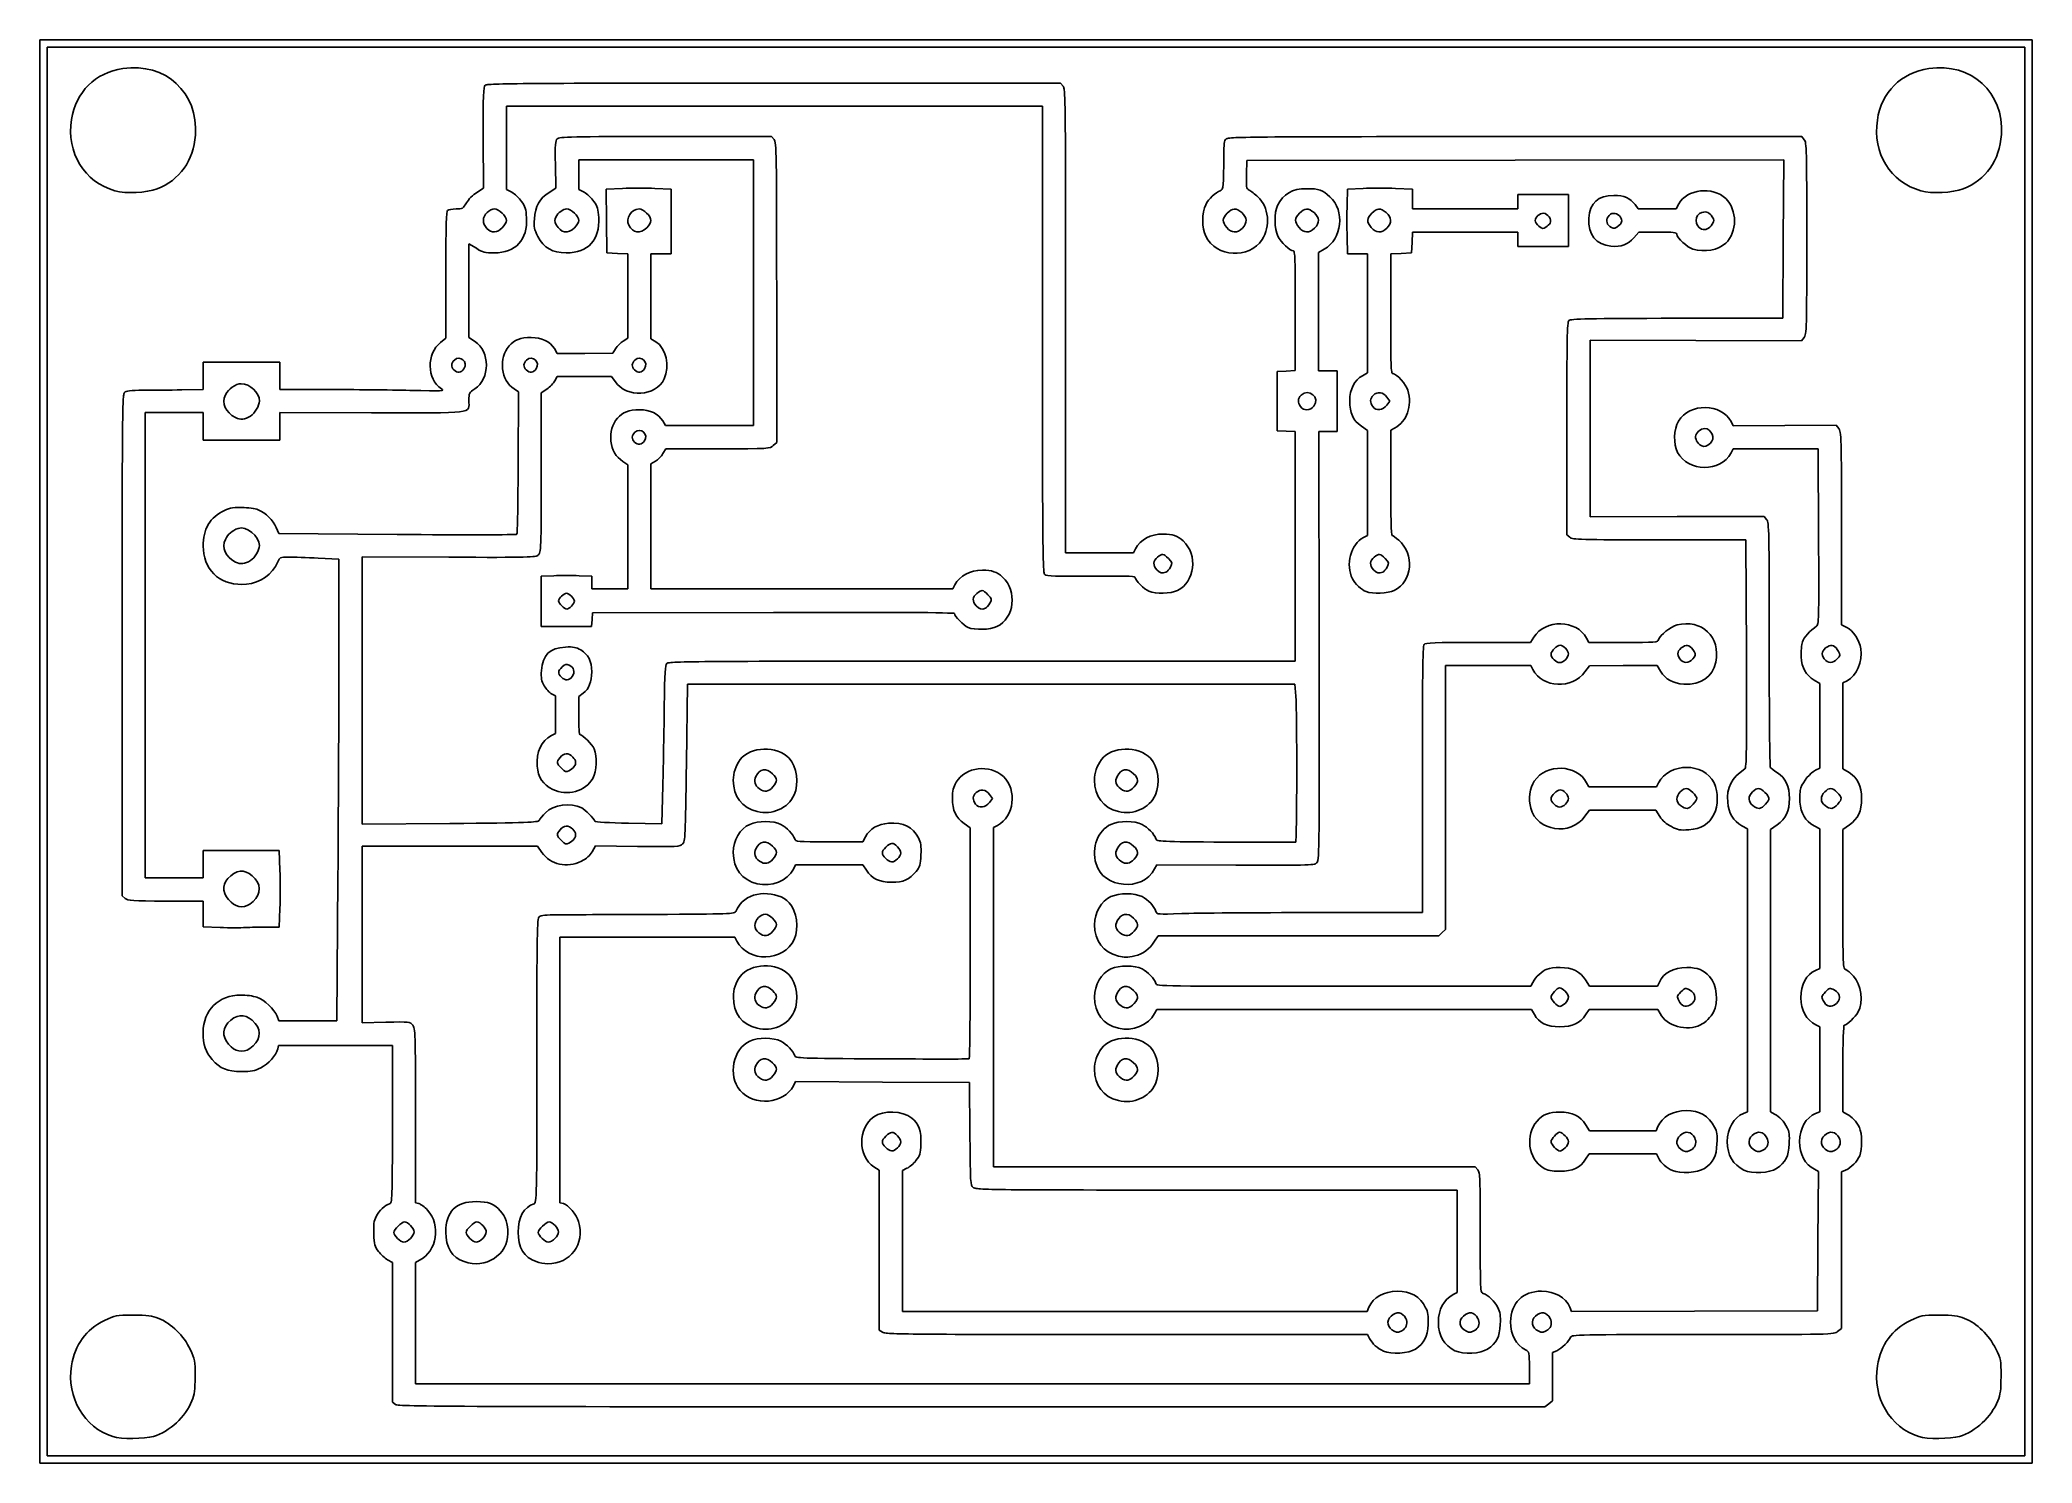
# Model space of a CAD drawing. Extents: x 0 to 70.1, y 0 to 50.
import ezdxf

# ---------------------------------------------------------------- set-up
doc = ezdxf.new("R2010")
doc.units = 0
doc.layers.add('Calque_1', color=7, linetype='CONTINUOUS')

msp = doc.modelspace()

# ---------------------------------------------------------------- linework, layer by layer
at = {"layer": 'Calque_1', "color": 7}
for p, q in [((0, 25.018998), (0, 50.037998)), ((0, 50.037998), (35.0266, 50.037998)), ((35.0266, 49.783998), (0.254, 49.783998)), ((0.254, 49.783998), (0.254, 25.018998)), ((35.0266, 50.037998), (70.0532, 50.037998)), ((69.7992, 49.783998), (35.0266, 49.783998)), ((69.7992, 25.018998), (69.7992, 49.783998)), ((70.0532, 50.037998), (70.0532, 25.018998)), ((25.809219, 48.516247), (35.890319, 48.516812)), ((35.890319, 48.516812), (35.979219, 48.408221)), ((25.831919, 47.701291), (16.408519, 47.701291)), ((16.408519, 47.701291), (16.408671, 46.240791)), ((35.255319, 47.701291), (25.831919, 47.701291)), ((35.255319, 39.503311), (35.255319, 47.701291)), ((15.601671, 44.8241), (15.591708, 46.596744)), ((16.408671, 46.240791), (16.408823, 44.780291)), ((22.000837, 46.639153), (25.730208, 46.638589)), ((25.730208, 46.638589), (25.819108, 46.529375)), ((51.869681, 46.636568), (61.950668, 46.636771)), ((61.950668, 46.636771), (62.039568, 46.528356)), ((18.143454, 44.825447), (18.127622, 45.652775)), ((22.021777, 45.821753), (18.948377, 45.821753)), ((18.948377, 45.821753), (18.94853, 45.301053)), ((25.095177, 45.821753), (22.021777, 45.821753)), ((25.095177, 41.148153), (25.095177, 45.821753)), ((42.443383, 45.796178), (42.428877, 45.303633)), ((51.879915, 45.809019), (42.443383, 45.796178)), ((61.316452, 45.82186), (51.879915, 45.809019)), ((61.303329, 43.040428), (61.316452, 45.82186)), ((18.94853, 45.301053), (18.948682, 44.780353)), ((2.641583, 44.731433), (2.641583, 44.731433)), ((15.365132, 44.675149), (15.601671, 44.8241)), ((16.408823, 44.780291), (16.597328, 44.678691)), ((17.905973, 44.6759), (18.143454, 44.825447)), ((18.948682, 44.780353), (19.137187, 44.678753)), ((19.911718, 44.792506), (20.484171, 44.816636)), ((19.925377, 43.66877), (19.911718, 44.792506)), ((21.628125, 44.816071), (22.199625, 44.791405)), ((22.199625, 44.791405), (22.199625, 43.655492)), ((45.966095, 44.247247), (45.984778, 44.793005)), ((45.984778, 44.793005), (46.531519, 44.815527)), ((47.669117, 44.815425), (48.259972, 44.792819)), ((48.259972, 44.792819), (48.259972, 44.443611)), ((48.259972, 44.443611), (48.259972, 44.094404)), ((51.968372, 44.348404), (51.968372, 44.602404)), ((51.968372, 44.602404), (52.857372, 44.602404)), ((51.968372, 44.094404), (51.968372, 44.348404)), ((52.857372, 44.602404), (53.746372, 44.602404)), ((53.746372, 44.602404), (53.746372, 43.688004)), ((56.091833, 44.245974), (56.20389, 44.094412)), ((57.53328, 44.094412), (57.631034, 44.275935)), ((66.141583, 44.731433), (66.141583, 44.731433)), ((19.939037, 42.545035), (19.925377, 43.66877)), ((22.199625, 43.655492), (22.199625, 42.519578)), ((48.259972, 44.094404), (50.114172, 44.094404)), ((50.114172, 44.094404), (51.968372, 44.094404)), ((53.105073, 43.598319), (53.105073, 43.598319)), ((53.746372, 43.688004), (53.746372, 42.773604)), ((55.537072, 43.525813), (55.537072, 43.525813)), ((56.20389, 44.094412), (56.868588, 44.094412)), ((56.868588, 44.094412), (57.53328, 44.094412)), ((58.806853, 43.562799), (58.806814, 43.562799)), ((15.347693, 42.709503), (15.087719, 42.871094)), ((15.087719, 42.871094), (15.087719, 41.222914)), ((16.259897, 43.430081), (16.259909, 43.430089)), ((18.7999, 43.430103), (18.799909, 43.430103)), ((21.339909, 43.430089), (21.339909, 43.430089)), ((42.284091, 43.415501), (42.284086, 43.415524)), ((44.82408, 43.415504), (44.824074, 43.415527)), ((45.984964, 42.519612), (45.966197, 43.110549)), ((47.364018, 43.415515), (47.364043, 43.415538)), ((48.249493, 42.913304), (48.234563, 42.545004)), ((48.264422, 43.281604), (48.249493, 42.913304)), ((50.116396, 43.281604), (48.264422, 43.281604)), ((51.968372, 43.281604), (50.116396, 43.281604)), ((51.968372, 43.027604), (51.968372, 43.281604)), ((51.968372, 42.773604), (51.968372, 43.027604)), ((52.857372, 42.773604), (51.968372, 42.773604)), ((53.746372, 42.773604), (52.857372, 42.773604)), ((56.219931, 43.281612), (56.049136, 43.082081)), ((56.888154, 43.281612), (56.219931, 43.281612)), ((61.290206, 40.258992), (61.303329, 43.040428)), ((20.307337, 42.530105), (19.939037, 42.545035)), ((20.675637, 42.515176), (20.307337, 42.530105)), ((20.673661, 41.031502), (20.675637, 42.515176)), ((21.844025, 42.519578), (21.488425, 42.519578)), ((21.488425, 42.519578), (21.488425, 41.025121)), ((22.199625, 42.519578), (21.844025, 42.519578)), ((45.163458, 42.679474), (44.958014, 42.564008)), ((44.958014, 42.564008), (44.958014, 40.484457)), ((46.335084, 42.519612), (45.984964, 42.519612)), ((46.6852, 42.519612), (46.335084, 42.519612)), ((46.6852, 40.422963), (46.6852, 42.519612)), ((47.866263, 42.530074), (47.497963, 42.515145)), ((47.497963, 42.515145), (47.497963, 40.409168)), ((48.234563, 42.545004), (47.866263, 42.530074)), ((58.125913, 42.678554), (58.125913, 42.678554)), ((14.274907, 39.547798), (14.274907, 41.760138)), ((15.087719, 41.222914), (15.087719, 39.574733)), ((20.671686, 39.547826), (20.673661, 41.031502)), ((21.488425, 41.025121), (21.488425, 39.530664)), ((25.095177, 36.474553), (25.095177, 41.148153)), ((25.908008, 41.151444), (25.908008, 35.882728)), ((36.068119, 40.151861), (36.068119, 32.004091)), ((44.145228, 38.409757), (44.145228, 40.515532)), ((44.958014, 40.484457), (44.958014, 38.404908)), ((46.6852, 38.326318), (46.6852, 40.422963)), ((57.56207, 40.2503), (61.290206, 40.258992)), ((14.091214, 39.401229), (14.274907, 39.547798)), ((15.087719, 39.574733), (15.289059, 39.441493)), ((20.509176, 39.445594), (20.671686, 39.547826)), ((21.488425, 39.530664), (21.662621, 39.423005)), ((58.22711, 39.468621), (54.508468, 39.476805)), ((54.508468, 39.476805), (54.508468, 36.373032)), ((61.945749, 39.460408), (58.22711, 39.468621)), ((62.03711, 39.573229), (61.945749, 39.460408)), ((5.740519, 38.226998), (5.740519, 38.709598)), ((5.740519, 38.709598), (7.086719, 38.709598)), ((7.086719, 38.709598), (8.432919, 38.709598)), ((8.432919, 38.709598), (8.432919, 38.226998)), ((18.091452, 39.181426), (18.194686, 39.01439)), ((18.194686, 39.01439), (19.168443, 39.016365)), ((19.168443, 39.016365), (20.1422, 39.018341)), ((20.1422, 39.018341), (20.244435, 39.18085)), ((5.740519, 37.744398), (5.740519, 38.226998)), ((8.432919, 38.226998), (8.432919, 37.744398)), ((14.91225, 38.477592), (14.912238, 38.477592)), ((17.45225, 38.477592), (17.452238, 38.477592)), ((18.189036, 38.201584), (18.110115, 38.048967)), ((19.146385, 38.201584), (18.189036, 38.201584)), ((20.103733, 38.201584), (19.146385, 38.201584)), ((20.223706, 38.026485), (20.103733, 38.201584)), ((21.26225, 38.477592), (21.262238, 38.477592)), ((43.510228, 38.379502), (43.827728, 38.39463)), ((43.510228, 37.338102), (43.510228, 38.379502)), ((43.827728, 38.39463), (44.145228, 38.409757)), ((44.958014, 38.404908), (45.288214, 38.404908)), ((45.288214, 38.404908), (45.618414, 38.404908)), ((45.618414, 38.404908), (45.618414, 37.338108)), ((46.503677, 38.228562), (46.6852, 38.326318)), ((4.991196, 37.731896), (5.740519, 37.744398)), ((8.432919, 37.744398), (10.101092, 37.744398)), ((16.827593, 37.666431), (16.675504, 37.766392)), ((16.818336, 35.178112), (16.827593, 37.666431)), ((17.829411, 37.762816), (17.627628, 37.629282)), ((17.627628, 37.629282), (17.627628, 34.824507)), ((43.510228, 36.296702), (43.510228, 37.338102)), ((44.799072, 37.163429), (44.799075, 37.163441)), ((45.618414, 37.338108), (45.618414, 36.271308)), ((47.467037, 37.338012), (47.363197, 37.477712)), ((47.363197, 37.198312), (47.467037, 37.338012)), ((47.363199, 37.198312), (47.363197, 37.198312)), ((4.724513, 36.931702), (3.708513, 36.931702)), ((3.708513, 36.931702), (3.708513, 28.752902)), ((5.740513, 36.931702), (4.724513, 36.931702)), ((5.740513, 36.449102), (5.740513, 36.931702)), ((5.740513, 35.966502), (5.740513, 36.449102)), ((7.406524, 36.810798), (7.406524, 36.810798)), ((11.660446, 36.928299), (8.432913, 36.937527)), ((8.432913, 36.937527), (8.432913, 36.452015)), ((8.432913, 36.452015), (8.432913, 35.966502)), ((21.901429, 36.641589), (22.004663, 36.474553)), ((22.004663, 36.474553), (23.54992, 36.474553)), ((23.54992, 36.474553), (25.095177, 36.474553)), ((46.6852, 36.302454), (46.466043, 36.456928)), ((59.464211, 36.621224), (59.543205, 36.46846)), ((59.543205, 36.46846), (61.35291, 36.478394)), ((61.35291, 36.478394), (63.162609, 36.488328)), ((63.162609, 36.488328), (63.255054, 36.374158)), ((7.086713, 35.966502), (5.740513, 35.966502)), ((8.432913, 35.966502), (7.086713, 35.966502)), ((21.26225, 35.937606), (21.262238, 35.937606)), ((25.908008, 35.882728), (25.790435, 35.772271)), ((43.827728, 36.281575), (43.510228, 36.296702)), ((44.145228, 36.266448), (43.827728, 36.281575)), ((44.145228, 32.229502), (44.145228, 36.266448)), ((45.296105, 36.271308), (44.973799, 36.271308)), ((44.973799, 36.271308), (44.9841, 28.74962)), ((45.618414, 36.271308), (45.296105, 36.271308)), ((46.6852, 34.459337), (46.6852, 36.302454)), ((47.637663, 36.392062), (47.497963, 36.319385)), ((47.497963, 36.319385), (47.497963, 34.466491)), ((53.691262, 32.638998), (53.691262, 36.368965)), ((54.508468, 36.373032), (54.508468, 33.269257)), ((58.7375, 35.854999), (58.7375, 35.854999)), ((20.675577, 35.102019), (20.504599, 35.214098)), ((20.675577, 32.918088), (20.675577, 35.102019)), ((21.646007, 35.225028), (21.488377, 35.131912)), ((21.488377, 35.131912), (21.488377, 32.933065)), ((22.006413, 35.661818), (21.905025, 35.489979)), ((23.839622, 35.661818), (22.006413, 35.661818)), ((59.540117, 35.661646), (59.464434, 35.515297)), ((61.034199, 35.661646), (59.540117, 35.661646)), ((62.528283, 35.661646), (61.034199, 35.661646)), ((62.544201, 32.575546), (62.528283, 35.661646)), ((46.6852, 32.61622), (46.6852, 34.459337)), ((21.488377, 32.933065), (21.488377, 30.734218)), ((54.508468, 33.269257), (57.567048, 33.276792)), ((57.567048, 33.276792), (60.625632, 33.284327)), ((60.625632, 33.284327), (60.716648, 33.171924)), ((8.311253, 32.899848), (8.401871, 32.68075)), ((8.401871, 32.68075), (12.569836, 32.649313)), ((20.675577, 30.734153), (20.675577, 32.918088)), ((44.145228, 28.192553), (44.145228, 32.229502)), ((46.538851, 32.540542), (46.6852, 32.61622)), ((53.80066, 32.550098), (53.691262, 32.638998)), ((59.986308, 32.461198), (56.948183, 32.461198)), ((60.004314, 28.460698), (59.986308, 32.461198)), ((63.347504, 32.8644), (63.347504, 29.468813)), ((7.406524, 31.730798), (7.406524, 31.730798)), ((10.5156, 31.784994), (9.7917, 31.81811)), ((10.5156, 28.702506), (10.5156, 31.784994)), ((14.377811, 31.848005), (11.328428, 31.857686)), ((11.328428, 31.857686), (11.328428, 27.158079)), ((36.068119, 32.004091), (37.260615, 32.004091)), ((37.260615, 32.004091), (38.453111, 32.004091)), ((38.453111, 32.004091), (38.525789, 32.143791)), ((17.627577, 31.178783), (18.072077, 31.199047)), ((17.627577, 30.295998), (17.627577, 31.178783)), ((18.961077, 31.200175), (19.405577, 31.180928)), ((19.405577, 31.180928), (19.405577, 30.957541)), ((19.405577, 30.957541), (19.405577, 30.734153)), ((32.10297, 30.734218), (32.175648, 30.873918)), ((39.596334, 31.324362), (39.596337, 31.324362)), ((47.216322, 31.324367), (47.216325, 31.324367)), ((17.627577, 29.413212), (17.627577, 30.295998)), ((18.6944, 30.124412), (18.6944, 30.124412)), ((19.405577, 30.734153), (20.040577, 30.734153)), ((20.040577, 30.734153), (20.675577, 30.734153)), ((21.488377, 30.734218), (26.795674, 30.734218)), ((26.795674, 30.734218), (32.10297, 30.734218)), ((46.634363, 30.638528), (46.6344, 30.638545)), ((19.415506, 29.654512), (19.400012, 29.413212)), ((19.431, 29.895812), (19.415506, 29.654512)), ((25.7937, 29.90871), (19.431, 29.895812)), ((33.246322, 30.054367), (33.246325, 30.054367)), ((63.347504, 29.468813), (63.532159, 29.381191)), ((2.892916, 19.939006), (2.893481, 28.750123)), ((3.708513, 28.752902), (3.708513, 20.574102)), ((18.513795, 29.413212), (17.627577, 29.413212)), ((19.400012, 29.413212), (18.513795, 29.413212)), ((32.638032, 29.382611), (32.638055, 29.382405)), ((50.573505, 28.85433), (52.417342, 28.85433)), ((52.417342, 28.85433), (52.529342, 29.035551)), ((54.384558, 29.000679), (54.460239, 28.85433)), ((54.460239, 28.85433), (55.674709, 28.85433)), ((33.137721, 28.194811), (44.145228, 28.192553)), ((50.925722, 28.041621), (49.428428, 28.041621)), ((49.428428, 28.041621), (49.428428, 23.402274)), ((52.423018, 28.041621), (50.925722, 28.041621)), ((52.495696, 27.901921), (52.423018, 28.041621)), ((53.644811, 28.244806), (53.644811, 28.244806)), ((54.483028, 28.035412), (54.330211, 27.822616)), ((55.676828, 28.037105), (54.483028, 28.035412)), ((56.870628, 28.038798), (55.676828, 28.037105)), ((56.987691, 27.848756), (56.870628, 28.038798)), ((58.117782, 28.272885), (58.117782, 28.272944)), ((63.197768, 28.272876), (63.197768, 28.272936)), ((18.722848, 27.658129), (18.722842, 27.658126)), ((22.771656, 27.381235), (22.735261, 24.625335)), ((33.450908, 27.381235), (22.771656, 27.381235)), ((44.130158, 27.381235), (33.450908, 27.381235)), ((44.162782, 26.962135), (44.130158, 27.381235)), ((62.582778, 27.406646), (62.392735, 27.523709)), ((62.584189, 25.92205), (62.582778, 27.406646)), ((63.548079, 27.506888), (63.398304, 27.429438)), ((63.398304, 27.429438), (63.399997, 25.919442)), ((11.328428, 27.158079), (11.328428, 22.458475)), ((18.1356, 26.972204), (17.995352, 27.044727)), ((18.1356, 26.314412), (18.1356, 26.972204)), ((19.105471, 27.071832), (18.9484, 26.955706)), ((18.9484, 26.955706), (18.9484, 26.279459)), ((18.1356, 25.65662), (18.1356, 26.314412)), ((62.5856, 24.437454), (62.584189, 25.92205)), ((17.989251, 25.580942), (18.1356, 25.65662)), ((63.399997, 25.919442), (63.401691, 24.409446)), ((0, -0.000002), (0, 25.018998)), ((0, 25.018998), (0, 25.018998)), ((0.254, 25.018998), (0.254, 0.253998)), ((69.7992, 0.253998), (69.7992, 25.018998)), ((69.7992, 25.018998), (69.7992, 25.018998)), ((70.0532, 25.018998), (70.0532, -0.000002)), ((18.781686, 24.481201), (18.781686, 24.481209)), ((21.869428, 22.479004), (21.904554, 23.825204)), ((48.618496, 19.35473), (48.614036, 24.032174)), ((54.38453, 23.920998), (54.460211, 23.774649)), ((56.842589, 23.774649), (56.9175, 23.919508)), ((62.440738, 24.362546), (62.5856, 24.437454)), ((63.401691, 24.409446), (63.620848, 24.276581)), ((18.035008, 23.685512), (18.035008, 23.685512)), ((25.776499, 23.77831), (25.776484, 23.77831)), ((33.497037, 23.367998), (33.393194, 23.507698)), ((33.393197, 23.228298), (33.497037, 23.367998)), ((33.393199, 23.228298), (33.393197, 23.228298)), ((38.476499, 23.77831), (38.476484, 23.77831)), ((49.428428, 23.402274), (49.428428, 18.76293)), ((53.6448, 23.164812), (53.6448, 23.164812)), ((54.460211, 23.774649), (55.6514, 23.774649)), ((55.6514, 23.774649), (56.842589, 23.774649)), ((58.136082, 23.168698), (58.136084, 23.168707)), ((60.676093, 23.168687), (60.676096, 23.168695)), ((63.216082, 23.168687), (63.216084, 23.168695)), ((11.328428, 22.458475), (14.414528, 22.487047)), ((20.701028, 22.498477), (21.869428, 22.479004)), ((25.2222, 22.907513), (25.2222, 22.907513)), ((32.715203, 22.332367), (32.496046, 22.486841)), ((33.667703, 22.421992), (33.528003, 22.349314)), ((37.9222, 22.907513), (37.9222, 22.907513)), ((54.483, 22.95564), (54.330182, 22.742845)), ((55.6514, 22.956769), (54.483, 22.95564)), ((56.8198, 22.957898), (55.6514, 22.956769)), ((56.96101, 22.734945), (56.8198, 22.957898)), ((61.090014, 22.444827), (60.858468, 22.28162)), ((63.630028, 22.444894), (63.398482, 22.281688)), ((18.781686, 21.941187), (18.781686, 21.941195)), ((27.754072, 21.843927), (28.932894, 21.843927)), ((28.932894, 21.843927), (29.027476, 22.019549)), ((32.715203, 18.281143), (32.715203, 22.332367)), ((33.528003, 22.349314), (33.528003, 16.380633)), ((57.36741, 22.377565), (57.36741, 22.377316)), ((60.0456, 22.294698), (59.843097, 22.40851)), ((60.0456, 17.325711), (60.0456, 22.294698)), ((60.858468, 22.28162), (60.858468, 17.314303)), ((62.5856, 22.294746), (62.383097, 22.408558)), ((62.5856, 19.840359), (62.5856, 22.294746)), ((63.398482, 22.281688), (63.398482, 19.83109)), ((5.740513, 21.056702), (5.740513, 21.539302)), ((5.740513, 21.539302), (7.080086, 21.539302)), ((5.740513, 20.574102), (5.740513, 21.056702)), ((7.080086, 21.539302), (8.41966, 21.539302)), ((8.41966, 21.539302), (8.443141, 20.846763)), ((14.414517, 21.688536), (11.328417, 21.69164)), ((11.328417, 21.69164), (11.328417, 18.588421)), ((17.500617, 21.685431), (14.414517, 21.688536)), ((17.653435, 21.472625), (17.500617, 21.685431)), ((19.532617, 21.698419), (19.419858, 21.497136)), ((21.018015, 21.683236), (19.532617, 21.698419)), ((25.776499, 21.238295), (25.776484, 21.238295)), ((26.571008, 21.031125), (26.4961, 20.886266)), ((27.754995, 21.031125), (26.571008, 21.031125)), ((28.938979, 21.031125), (27.754995, 21.031125)), ((29.061788, 20.841991), (28.938979, 21.031125)), ((30.159238, 21.24328), (30.159226, 21.243263)), ((38.476499, 21.238295), (38.476484, 21.238295)), ((39.274414, 21.03785), (39.197816, 20.889726)), ((42.048944, 21.027351), (39.274414, 21.03785)), ((3.708513, 20.574102), (4.724513, 20.574102)), ((4.724513, 20.574102), (5.740513, 20.574102)), ((10.448036, 15.544798), (10.481818, 20.582408)), ((25.2222, 20.367425), (25.2222, 20.367499)), ((3.00149, 19.850106), (2.892916, 19.939006)), ((5.740411, 19.761206), (4.425239, 19.761206)), ((5.740411, 19.305618), (5.740411, 19.761206)), ((7.384234, 19.654419), (7.384234, 19.654419)), ((62.5856, 17.385973), (62.5856, 19.840359)), ((5.740411, 18.850029), (5.740411, 19.305618)), ((8.443039, 19.500563), (8.419417, 18.846902)), ((44.819756, 19.354578), (48.618496, 19.35473)), ((6.337311, 18.831064), (5.740411, 18.850029)), ((6.337402, 18.831239), (6.337311, 18.831064)), ((8.419417, 18.846902), (7.97641, 18.846902)), ((11.328417, 18.588421), (11.328417, 15.485198)), ((21.360096, 18.491198), (18.288, 18.491198)), ((18.288, 18.491198), (18.288, 13.823104)), ((24.432192, 18.491198), (21.360096, 18.491198)), ((24.50487, 18.351498), (24.432192, 18.491198)), ((25.776513, 18.698287), (25.776484, 18.698295)), ((38.47651, 18.698304), (38.476496, 18.698304)), ((39.320501, 18.542021), (39.197585, 18.34731)), ((44.256889, 18.542021), (39.320501, 18.542021)), ((49.193281, 18.542021), (44.256889, 18.542021)), ((49.310852, 18.652474), (49.193281, 18.542021)), ((49.428428, 18.76293), (49.310852, 18.652474)), ((37.922228, 17.82753), (37.922211, 17.827507)), ((52.423001, 16.763927), (52.495969, 16.903627)), ((54.35015, 16.98629), (54.483011, 16.767139)), ((56.883687, 16.763752), (56.944734, 16.911135)), ((60.0456, 12.356725), (60.0456, 17.325711)), ((60.858468, 17.314303), (60.858468, 12.346989)), ((62.438218, 17.324923), (62.5856, 17.385973)), ((25.77651, 16.158295), (25.776496, 16.158295)), ((33.528003, 16.380633), (33.528003, 10.411955)), ((38.47651, 16.158295), (38.476496, 16.158295)), ((45.849131, 16.763927), (52.423001, 16.763927)), ((53.628835, 16.163263), (53.628835, 16.163263)), ((54.483011, 16.767139), (55.68335, 16.765446)), ((55.68335, 16.765446), (56.883687, 16.763752)), ((8.341936, 15.712037), (8.40241, 15.544798)), ((8.40241, 15.544798), (9.425223, 15.544798)), ((9.425223, 15.544798), (10.448036, 15.544798)), ((11.328417, 15.485198), (12.17107, 15.502329)), ((39.271019, 15.95095), (39.196112, 15.806091)), ((45.862164, 15.95095), (39.271019, 15.95095)), ((52.453309, 15.95095), (45.862164, 15.95095)), ((52.551062, 15.76943), (52.453309, 15.95095)), ((54.474635, 15.95095), (54.35182, 15.761816)), ((55.684019, 15.95095), (54.474635, 15.95095)), ((56.893401, 15.95095), (55.684019, 15.95095)), ((56.969081, 15.8046), (56.893401, 15.95095)), ((58.015793, 16.104772), (58.015784, 16.104772)), ((62.5856, 15.339038), (62.4459, 15.411716)), ((63.095782, 16.104764), (63.095773, 16.104764)), ((25.222211, 15.287499), (25.222211, 15.287499)), ((37.922211, 15.28725), (37.922211, 15.287499)), ((62.5856, 13.847906), (62.5856, 15.339038)), ((7.384223, 14.574411), (7.384223, 14.574411)), ((8.393015, 14.681198), (8.363554, 14.563816)), ((10.394106, 14.681198), (8.393015, 14.681198)), ((12.3952, 14.681198), (10.394106, 14.681198)), ((12.3952, 11.916021), (12.3952, 14.681198)), ((18.288, 13.823104), (18.288, 9.155013)), ((25.776499, 13.618295), (25.776484, 13.618295)), ((26.571423, 13.411988), (26.496306, 13.266731)), ((29.630613, 13.398893), (26.571423, 13.411988)), ((32.689803, 13.385798), (29.630613, 13.398893)), ((32.702249, 11.582398), (32.689803, 13.385798)), ((38.47651, 13.618295), (38.476496, 13.618295)), ((62.5856, 12.356773), (62.5856, 13.847906)), ((63.398482, 13.86975), (63.398482, 12.347054)), ((37.922211, 12.747499), (37.922211, 12.747499)), ((13.208017, 12.217327), (13.208017, 9.155064)), ((59.899169, 12.29607), (60.0456, 12.356725)), ((60.858468, 12.346989), (60.998168, 12.274311)), ((62.439169, 12.296118), (62.5856, 12.356773)), ((63.398482, 12.347054), (63.538182, 12.274376)), ((54.350138, 11.906364), (54.483, 11.68721)), ((54.483, 11.68721), (55.657939, 11.685516)), ((55.657939, 11.685516), (56.832875, 11.683823)), ((56.832875, 11.683823), (56.893525, 11.830257)), ((30.159238, 11.083271), (30.159226, 11.083254)), ((53.628823, 11.083254), (53.628823, 11.083254)), ((54.474624, 10.871198), (54.351809, 10.682064)), ((55.658608, 10.871198), (54.474624, 10.871198)), ((56.842589, 10.871198), (55.658608, 10.871198)), ((56.915267, 10.731498), (56.842589, 10.871198)), ((58.108184, 11.042419), (58.108184, 11.042419)), ((60.648184, 11.042419), (60.648184, 11.042419)), ((63.188184, 11.042419), (63.188184, 11.042419)), ((29.5148, 10.29538), (29.3243, 10.418189)), ((29.5148, 7.48737), (29.5148, 10.29538)), ((30.329914, 10.287001), (30.328785, 7.810501)), ((30.490699, 10.366218), (30.329914, 10.287001)), ((33.528003, 10.411955), (41.998903, 10.415116)), ((41.998903, 10.415116), (50.469803, 10.418276)), ((50.469803, 10.418276), (50.558703, 10.30887)), ((57.404361, 10.288954), (57.404361, 10.289129)), ((59.918668, 10.304177), (59.9186, 10.304197)), ((62.535776, 10.258533), (62.395588, 10.331462)), ((62.522597, 7.808988), (62.535776, 10.258533)), ((63.495301, 10.302184), (63.347693, 10.236844)), ((63.347693, 10.236844), (63.347693, 7.484331)), ((13.208017, 9.155064), (13.328503, 9.124824)), ((18.288, 9.155013), (18.408486, 9.124773)), ((49.8348, 9.601198), (41.382228, 9.601198)), ((49.8348, 7.799102), (49.8348, 9.601198)), ((13.032509, 7.897089), (13.032509, 7.897089)), ((15.572509, 7.897089), (15.572509, 7.897089)), ((18.112509, 7.897089), (18.112509, 7.897089)), ((30.328785, 7.810501), (30.327656, 5.334001)), ((49.8348, 5.997006), (49.8348, 7.799102)), ((62.509417, 5.359446), (62.522597, 7.808988)), ((12.3952, 7.051162), (12.224478, 7.151893)), ((12.3952, 4.595262), (12.3952, 7.051162)), ((13.347717, 7.13161), (13.208017, 7.058641)), ((13.208017, 7.058641), (13.208017, 4.926345)), ((14.916774, 7.084812), (14.916774, 7.084812)), ((17.456774, 7.084812), (17.456774, 7.084812)), ((29.5148, 4.679361), (29.5148, 7.48737)), ((63.347693, 7.484331), (63.347693, 4.73182)), ((49.6951, 5.924328), (49.8348, 5.997006)), ((13.208017, 4.926345), (13.208017, 2.794049)), ((30.327656, 5.334001), (38.500293, 5.334001)), ((38.500293, 5.334001), (46.672929, 5.334001)), ((46.672929, 5.334001), (46.733584, 5.480432)), ((53.799808, 5.480198), (53.860579, 5.333482)), ((53.860579, 5.333482), (58.184996, 5.346464)), ((58.184996, 5.346464), (62.509417, 5.359446)), ((12.3952, 2.139358), (12.3952, 4.595262)), ((29.627703, 4.600282), (29.5148, 4.679361)), ((46.682592, 4.521201), (38.211599, 4.521201)), ((46.75527, 4.381501), (46.682592, 4.521201)), ((47.948184, 4.692422), (47.948184, 4.692422)), ((50.488184, 4.692419), (50.488184, 4.692419)), ((53.028184, 4.692419), (53.028184, 4.692419)), ((63.347693, 4.73182), (63.213841, 4.626532)), ((47.244421, 3.939132), (47.244364, 3.939132)), ((49.758603, 3.954115), (49.7586, 3.954197)), ((53.336805, 3.952848), (53.187693, 3.886844)), ((53.187693, 3.886844), (53.187693, 3.039331)), ((52.374817, 2.794049), (52.374817, 3.351545)), ((53.187693, 3.039331), (53.187693, 2.191823)), ((12.508103, 2.060279), (12.3952, 2.139358)), ((13.208017, 2.794049), (32.791417, 2.794049)), ((32.791417, 2.794049), (52.374817, 2.794049)), ((53.187693, 2.191823), (53.053841, 2.086535)), ((12.508196, 2.060327), (12.508103, 2.060279)), ((52.919991, 1.981246), (32.770544, 1.981246)), ((53.053841, 2.086535), (52.919991, 1.981246)), ((2.563766, 0.934571), (2.563766, 0.934571)), ((66.063769, 0.934571), (66.063769, 0.934571)), ((0.254, 0.253998), (35.0266, 0.253998)), ((35.0266, 0.253998), (69.7992, 0.253998)), ((35.0266, -0.000002), (0, -0.000002)), ((70.0532, -0.000002), (35.0266, -0.000002))]:
    msp.add_line(p, q, dxfattribs=at)
for points in [[(2.921339, 49.028548), (4.414952, 49.250697), (5.577566, 48.182669), (5.472207, 46.685212)], [(66.421339, 49.028548), (67.906305, 49.24941), (69.068806, 48.19321), (68.972565, 46.710612)], [(1.113505, 47.239976), (1.263385, 48.205969), (1.948586, 48.88387), (2.921339, 49.028548)], [(15.591708, 46.596744), (15.583354, 48.081876), (15.593684, 48.381258), (15.654929, 48.442579)], [(15.654929, 48.442579), (15.718158, 48.505808), (17.100519, 48.515835), (25.809219, 48.516247)], [(35.979219, 48.408221), (36.063064, 48.305808), (36.068119, 47.836411), (36.068119, 40.151861)], [(64.610674, 47.215756), (64.757193, 48.200872), (65.43778, 48.882264), (66.421339, 49.028548)], [(2.641583, 44.731433), (1.565972, 45.031607), (0.932273, 46.071907), (1.113505, 47.239976)], [(66.141583, 44.731433), (65.07009, 45.030456), (64.438172, 46.055921), (64.610674, 47.215756)], [(5.472207, 46.685212), (5.409921, 45.799971), (4.911005, 45.101689), (4.12759, 44.803292)], [(18.127622, 45.652775), (18.114244, 46.351656), (18.124178, 46.492499), (18.191627, 46.559942)], [(18.191627, 46.559942), (18.262772, 46.63109), (18.677481, 46.639715), (22.000837, 46.639153)], [(25.819108, 46.529375), (25.902502, 46.426928), (25.908008, 46.093799), (25.908008, 41.151444)], [(41.62966, 45.984728), (41.630507, 46.362285), (41.649218, 46.496657), (41.709684, 46.55723)], [(41.709684, 46.55723), (41.780697, 46.628367), (42.809597, 46.636402), (51.869681, 46.636568)], [(62.039568, 46.528356), (62.12225, 46.427523), (62.128468, 46.18444), (62.128468, 43.052995)], [(68.972565, 46.710612), (68.913708, 45.80386), (68.421335, 45.105626), (67.62759, 44.803292)], [(41.503394, 44.729291), (41.614132, 44.764439), (41.627442, 44.896792), (41.62966, 45.984728)], [(42.428877, 45.303633), (42.415387, 44.845803), (42.421962, 44.807018), (42.522273, 44.753339)], [(57.631034, 44.275935), (57.91025, 44.794408), (58.822167, 44.895463), (59.280072, 44.458674)], [(4.12759, 44.803292), (3.742972, 44.656794), (3.032198, 44.622424), (2.641583, 44.731433)], [(14.635844, 44.094398), (14.863267, 44.094398), (14.881008, 44.104868), (15.001725, 44.310298)], [(15.001725, 44.310298), (15.073622, 44.43265), (15.231085, 44.590737), (15.365132, 44.675149)], [(16.597328, 44.678691), (16.701005, 44.622811), (16.854557, 44.478951), (16.938554, 44.359001)], [(16.938554, 44.359001), (17.064095, 44.179728), (17.094784, 44.078839), (17.110984, 43.792141)], [(17.387886, 43.747852), (17.416368, 44.178799), (17.578894, 44.469931), (17.905973, 44.6759)], [(19.137187, 44.678753), (19.240864, 44.622873), (19.394416, 44.479013), (19.478413, 44.359063)], [(19.478413, 44.359063), (19.603954, 44.17979), (19.634643, 44.078901), (19.650843, 43.792203)], [(20.484171, 44.816636), (20.799021, 44.829928), (21.3138, 44.829674), (21.628125, 44.816071)], [(40.992592, 43.135046), (40.8561, 43.402587), (40.856495, 43.974143), (40.993438, 44.242412)], [(40.993438, 44.242412), (41.099458, 44.450221), (41.336158, 44.676213), (41.503394, 44.729291)], [(42.522273, 44.753339), (42.581616, 44.721578), (42.719772, 44.614644), (42.829282, 44.515708)], [(42.829282, 44.515708), (43.214056, 44.168089), (43.281521, 43.478183), (42.975863, 43.016727)], [(43.532637, 43.135175), (43.405741, 43.383909), (43.396699, 43.974871), (43.516155, 44.211331)], [(43.516155, 44.211331), (43.726382, 44.627411), (44.03539, 44.805708), (44.546283, 44.805708)], [(44.546283, 44.805708), (44.974713, 44.805708), (45.094531, 44.764086), (45.362165, 44.522298)], [(45.362165, 44.522298), (45.898712, 44.037558), (45.790256, 43.031755), (45.163458, 42.679474)], [(45.966197, 43.110549), (45.955867, 43.435564), (45.955839, 43.947078), (45.966095, 44.247247)], [(46.531519, 44.815527), (46.832224, 44.827916), (47.344144, 44.827888), (47.669117, 44.815425)], [(54.466792, 43.764548), (54.50113, 44.30379), (54.791328, 44.569203), (55.346583, 44.569203)], [(55.346583, 44.569203), (55.698023, 44.569203), (55.925946, 44.470349), (56.091833, 44.245974)], [(59.280072, 44.458674), (59.690974, 44.066715), (59.689359, 43.269525), (59.276883, 42.890336)], [(67.62759, 44.803292), (67.242972, 44.656794), (66.532198, 44.622424), (66.141583, 44.731433)], [(14.274907, 41.760138), (14.27491, 43.413111), (14.290317, 43.98789), (14.33587, 44.033438)], [(14.33587, 44.033438), (14.369398, 44.066966), (14.504385, 44.094398), (14.635844, 44.094398)], [(15.730017, 43.969825), (15.554494, 43.807155), (15.550507, 43.576074), (15.72028, 43.406289)], [(15.987926, 44.094398), (15.920006, 44.094398), (15.803948, 44.03834), (15.730017, 43.969825)], [(17.110984, 43.792141), (17.155708, 43.000618), (16.744823, 42.553157), (15.969993, 42.549584)], [(16.4084, 43.687998), (16.4084, 43.836032), (16.141085, 44.094398), (15.987926, 44.094398)], [(16.259909, 43.430089), (16.341578, 43.511762), (16.4084, 43.62782), (16.4084, 43.687998)], [(17.509242, 43.129602), (17.383018, 43.374689), (17.36821, 43.450133), (17.387886, 43.747852)], [(18.140003, 43.802772), (18.094077, 43.713071), (18.0982, 43.657052), (18.159448, 43.538595)], [(18.533209, 44.093283), (18.395242, 44.091872), (18.222863, 43.964607), (18.140003, 43.802772)], [(18.159448, 43.538595), (18.310854, 43.245809), (18.571458, 43.201661), (18.7999, 43.430103)], [(19.650843, 43.792203), (19.695555, 43.000894), (19.284651, 42.553222), (18.51034, 42.549646)], [(18.9484, 43.688012), (18.9484, 43.833975), (18.681294, 44.094697), (18.533209, 44.093283)], [(18.799909, 43.430103), (18.881578, 43.511776), (18.9484, 43.627834), (18.9484, 43.688012)], [(21.073209, 44.093269), (20.796795, 44.090729), (20.585664, 43.76314), (20.707116, 43.525424)], [(20.707116, 43.525424), (20.849886, 43.24597), (21.115737, 43.20592), (21.339909, 43.430089)], [(21.4884, 43.687998), (21.4884, 43.833961), (21.221294, 44.094683), (21.073209, 44.093269)], [(21.339909, 43.430089), (21.421578, 43.511762), (21.4884, 43.62782), (21.4884, 43.687998)], [(41.753694, 43.945893), (41.57071, 43.762905), (41.566603, 43.640051), (41.736732, 43.437881)], [(41.736732, 43.437881), (41.904003, 43.239093), (42.099673, 43.231094), (42.284091, 43.415501)], [(42.261705, 43.962882), (42.059535, 44.132998), (41.936681, 44.128891), (41.753694, 43.945893)], [(42.284086, 43.415524), (42.468501, 43.599942), (42.460503, 43.795612), (42.261705, 43.962882)], [(44.293683, 43.945895), (44.110698, 43.762908), (44.106592, 43.640054), (44.276721, 43.437884)], [(44.276721, 43.437884), (44.443991, 43.239095), (44.639662, 43.231097), (44.82408, 43.415504)], [(44.801694, 43.962885), (44.599524, 44.133), (44.47667, 44.128894), (44.293683, 43.945895)], [(44.824074, 43.415527), (45.00849, 43.599945), (45.000491, 43.795615), (44.801694, 43.962885)], [(46.833652, 43.945907), (46.650664, 43.76292), (46.646558, 43.640065), (46.816662, 43.437895)], [(46.816662, 43.437895), (46.983932, 43.239107), (47.179605, 43.231108), (47.364018, 43.415515)], [(47.341663, 43.962897), (47.13949, 44.133012), (47.016636, 44.128905), (46.833652, 43.945907)], [(47.364043, 43.415538), (47.548464, 43.599956), (47.540463, 43.795626), (47.341663, 43.962897)], [(52.872902, 43.942012), (52.7366, 43.942012), (52.577972, 43.803145), (52.577972, 43.683827)], [(52.577972, 43.683827), (52.577972, 43.634305), (52.638714, 43.546006), (52.712959, 43.487606)], [(52.712959, 43.487606), (52.830702, 43.394989), (52.861168, 43.390206), (52.951459, 43.450155)], [(53.105073, 43.598319), (53.17433, 43.708112), (53.016325, 43.942012), (52.872902, 43.942012)], [(52.951459, 43.450155), (53.008392, 43.487956), (53.077519, 43.554628), (53.105073, 43.598319)], [(55.242957, 42.78437), (54.718619, 42.827852), (54.430335, 43.191916), (54.466792, 43.764548)], [(55.140933, 43.818419), (55.050967, 43.681112), (55.097525, 43.529731), (55.257212, 43.440368)], [(55.541898, 43.849113), (55.423204, 43.980267), (55.237679, 43.966066), (55.140933, 43.818419)], [(55.257212, 43.440368), (55.349275, 43.388845), (55.393203, 43.402256), (55.537072, 43.525813)], [(55.537072, 43.525813), (55.648552, 43.621554), (55.65017, 43.729479), (55.541898, 43.849113)], [(58.44356, 43.97149), (58.170784, 43.903029), (58.162805, 43.489483), (58.432299, 43.38773)], [(58.432299, 43.38773), (58.571299, 43.335248), (58.69592, 43.393488), (58.806853, 43.562799)], [(58.803879, 43.817741), (58.700162, 43.976042), (58.611841, 44.013725), (58.44356, 43.97149)], [(58.806814, 43.562799), (58.882542, 43.678374), (58.882314, 43.698), (58.803879, 43.817741)], [(15.72028, 43.406289), (15.888044, 43.238525), (16.076651, 43.246842), (16.259897, 43.430081)], [(18.51034, 42.549646), (18.021125, 42.547388), (17.718924, 42.722459), (17.509242, 43.129602)], [(42.975863, 43.016727), (42.515536, 42.32176), (41.372714, 42.389939), (40.992592, 43.135046)], [(44.070795, 42.621308), (43.955485, 42.621308), (43.642161, 42.920486), (43.532637, 43.135175)], [(56.049136, 43.082081), (55.843884, 42.842285), (55.605607, 42.754294), (55.242957, 42.78437)], [(57.556383, 43.205412), (57.556383, 43.269285), (57.448269, 43.281612), (56.888154, 43.281612)], [(58.125913, 42.678554), (57.939898, 42.732202), (57.556383, 43.086975), (57.556383, 43.205412)], [(59.276883, 42.890336), (59.010011, 42.644998), (58.541316, 42.558756), (58.125913, 42.678554)], [(62.128468, 43.052995), (62.128468, 39.887568), (62.122993, 39.679299), (62.03711, 39.573229)], [(15.969993, 42.549584), (15.649586, 42.548173), (15.577546, 42.56663), (15.347693, 42.709503)], [(44.145228, 40.515532), (44.145228, 42.33124), (44.134984, 42.621308), (44.070795, 42.621308)], [(47.497963, 40.409168), (47.497963, 38.598092), (47.508321, 38.303195), (47.572024, 38.303195)], [(53.691262, 36.368965), (53.691262, 39.503565), (53.702805, 40.110318), (53.762752, 40.170267)], [(53.762752, 40.170267), (53.822541, 40.230059), (54.437458, 40.24301), (57.56207, 40.2503)], [(14.119437, 37.772186), (13.603235, 38.112153), (13.587865, 38.999598), (14.091214, 39.401229)], [(15.289059, 39.441493), (15.834335, 39.080644), (15.83767, 38.125683), (15.294901, 37.766502)], [(16.271886, 38.468735), (16.238313, 38.794033), (16.311237, 39.053096), (16.499292, 39.276588)], [(16.499292, 39.276588), (16.677222, 39.488043), (16.900237, 39.57319), (17.276151, 39.57319)], [(17.276151, 39.57319), (17.648346, 39.57319), (17.934229, 39.435818), (18.091452, 39.181426)], [(20.244435, 39.18085), (20.300662, 39.27023), (20.419797, 39.389364), (20.509176, 39.445594)], [(21.662621, 39.423005), (22.018032, 39.203349), (22.156874, 38.57493), (21.950432, 38.120352)], [(35.337806, 31.236873), (35.262312, 31.299526), (35.255319, 32.000405), (35.255319, 39.503311)], [(14.575959, 38.782504), (14.457262, 38.675082), (14.450308, 38.541348), (14.557841, 38.433827)], [(14.912238, 38.477592), (15.06522, 38.711071), (14.781395, 38.968421), (14.575959, 38.782504)], [(17.115959, 38.782504), (16.997262, 38.675082), (16.990308, 38.541348), (17.097841, 38.433827)], [(17.452238, 38.477592), (17.60522, 38.711071), (17.321395, 38.968421), (17.115959, 38.782504)], [(20.925959, 38.782504), (20.807262, 38.675082), (20.800308, 38.541348), (20.907841, 38.433827)], [(21.262238, 38.477592), (21.41522, 38.711071), (21.131395, 38.968421), (20.925959, 38.782504)], [(7.082417, 37.947598), (6.882172, 37.947598), (6.627176, 37.768841), (6.527357, 37.55849)], [(7.721219, 37.337998), (7.721219, 37.630445), (7.388874, 37.947598), (7.082417, 37.947598)], [(14.557841, 38.433827), (14.673761, 38.317905), (14.819404, 38.335891), (14.91225, 38.477592)], [(16.675504, 37.766392), (16.441386, 37.920262), (16.30378, 38.159713), (16.271886, 38.468735)], [(17.097841, 38.433827), (17.213761, 38.317905), (17.359404, 38.335891), (17.45225, 38.477592)], [(18.110115, 38.048967), (18.06671, 37.965028), (17.940393, 37.836261), (17.829411, 37.762816)], [(21.950432, 38.120352), (21.664414, 37.490559), (20.629476, 37.434298), (20.223706, 38.026485)], [(20.907841, 38.433827), (21.023761, 38.317905), (21.169404, 38.335891), (21.26225, 38.477592)], [(46.058698, 37.346386), (46.061238, 37.757397), (46.222666, 38.077225), (46.503677, 38.228562)], [(47.572024, 38.303195), (47.705868, 38.303195), (48.043002, 37.931328), (48.101659, 37.718995)], [(2.893481, 28.750123), (2.893763, 36.650905), (2.902117, 37.569392), (2.972918, 37.640123)], [(2.972918, 37.640123), (3.035277, 37.702426), (3.176945, 37.719046), (3.646887, 37.719196)], [(3.646887, 37.719196), (3.97414, 37.719297), (4.579081, 37.725009), (4.991196, 37.731896)], [(6.527357, 37.55849), (6.381011, 37.250086), (6.513133, 36.952547), (6.883513, 36.756378)], [(7.406524, 36.810798), (7.56077, 36.910595), (7.721219, 37.179389), (7.721219, 37.337998)], [(10.101092, 37.744398), (11.018588, 37.744398), (12.327323, 37.731388), (13.009392, 37.715456)], [(15.087713, 37.364614), (15.087713, 36.883459), (15.357018, 36.917744), (11.660446, 36.928299)], [(13.009392, 37.715456), (14.184706, 37.688024), (14.24272, 37.690987), (14.119437, 37.772186)], [(15.294901, 37.766502), (15.096555, 37.63524), (15.087713, 37.618089), (15.087713, 37.364614)], [(44.3484, 37.541198), (44.226347, 37.419145), (44.219447, 37.298058), (44.325879, 37.146101)], [(44.325879, 37.146101), (44.436874, 36.98763), (44.667424, 36.996077), (44.799072, 37.163429)], [(44.799075, 37.163441), (45.031925, 37.459461), (44.615616, 37.808414), (44.3484, 37.541198)], [(46.466043, 36.456928), (46.172275, 36.663998), (46.055943, 36.918015), (46.058698, 37.346386)], [(46.891476, 37.544288), (46.765828, 37.41864), (46.758787, 37.299012), (46.867882, 37.143262)], [(46.867882, 37.143262), (46.979857, 36.983397), (47.223584, 37.010488), (47.363199, 37.198312)], [(47.363197, 37.477712), (47.2315, 37.654883), (47.030445, 37.683257), (46.891476, 37.544288)], [(48.101659, 37.718995), (48.257717, 37.154108), (48.069875, 36.616917), (47.637663, 36.392062)], [(57.62016, 36.635759), (57.99696, 37.27872), (59.128818, 37.269796), (59.464211, 36.621224)], [(6.883513, 36.756378), (7.047128, 36.669721), (7.215561, 36.687247), (7.406524, 36.810798)], [(20.081864, 35.928899), (20.048291, 36.254197), (20.121214, 36.51326), (20.30927, 36.736752)], [(20.30927, 36.736752), (20.4872, 36.948207), (20.710215, 37.033353), (21.086129, 37.033353)], [(21.262238, 35.937606), (21.41522, 36.171085), (21.131395, 36.428435), (20.925959, 36.242519)], [(21.086129, 37.033353), (21.458324, 37.033353), (21.744206, 36.895982), (21.901429, 36.641589)], [(57.588446, 35.532541), (57.43371, 35.832026), (57.448385, 36.342648), (57.62016, 36.635759)], [(20.504599, 35.214098), (20.252182, 35.379562), (20.114539, 35.612299), (20.081864, 35.928899)], [(20.925959, 36.242519), (20.807262, 36.135096), (20.800308, 36.001363), (20.907841, 35.893841)], [(20.907841, 35.893841), (21.023761, 35.777919), (21.169404, 35.795905), (21.26225, 35.937606)], [(25.790435, 35.772271), (25.67417, 35.66308), (25.651903, 35.661818), (23.839622, 35.661818)], [(58.539126, 36.372798), (58.403597, 36.372798), (58.2168, 36.208943), (58.2168, 36.090059)], [(58.2168, 36.090059), (58.2168, 35.959822), (58.31748, 35.811125), (58.436022, 35.766297)], [(58.436022, 35.766297), (58.554214, 35.721598), (58.596733, 35.734109), (58.7375, 35.854999)], [(58.7375, 35.854999), (58.92452, 36.015606), (58.787676, 36.372798), (58.539126, 36.372798)], [(63.255054, 36.374158), (63.342396, 36.266301), (63.347504, 36.07226), (63.347504, 32.8644)], [(16.77344, 32.653829), (16.793055, 32.673613), (16.813248, 33.809534), (16.818336, 35.178112)], [(21.905025, 35.489979), (21.849263, 35.395468), (21.732706, 35.27624), (21.646007, 35.225028)], [(59.464434, 35.515297), (59.108357, 34.826723), (57.947622, 34.837396), (57.588446, 35.532541)], [(17.627628, 34.824507), (17.627628, 32.09714), (17.624806, 32.017229), (17.527411, 31.929034)], [(47.497963, 34.466491), (47.497963, 33.309626), (47.516392, 32.613595), (47.546994, 32.613595)], [(5.751965, 32.108762), (5.70613, 32.749384), (5.918028, 33.184528), (6.404717, 33.449224)], [(6.404717, 33.449224), (6.645955, 33.580426), (6.730721, 33.598816), (7.0866, 33.597165)], [(7.721219, 32.257998), (7.721219, 32.585274), (7.250819, 32.968662), (6.976999, 32.864556)], [(7.0866, 33.597165), (7.335653, 33.596036), (7.563271, 33.565048), (7.674494, 33.517195)], [(7.674494, 33.517195), (7.947206, 33.399863), (8.209706, 33.145364), (8.311253, 32.899848)], [(60.716648, 33.171924), (60.802517, 33.065887), (60.807713, 32.817512), (60.808444, 28.785251)], [(6.526324, 32.476314), (6.381059, 32.17019), (6.514217, 31.871966), (6.883513, 31.676378)], [(6.976999, 32.864556), (6.753564, 32.779607), (6.612636, 32.658203), (6.526324, 32.476314)], [(7.406524, 31.730798), (7.56077, 31.830595), (7.721219, 32.099389), (7.721219, 32.257998)], [(12.569836, 32.649313), (14.862215, 32.632013), (16.753837, 32.634073), (16.77344, 32.653829)], [(38.525789, 32.143791), (38.697098, 32.47308), (39.052345, 32.664491), (39.49218, 32.664491)], [(39.49218, 32.664491), (39.825871, 32.664491), (40.007043, 32.602081), (40.202025, 32.41996)], [(40.202025, 32.41996), (40.727091, 31.929528), (40.61935, 30.980635), (40.004819, 30.683147)], [(46.154329, 31.089612), (45.903007, 31.583704), (46.095878, 32.311471), (46.538851, 32.540542)], [(47.546994, 32.613595), (47.573974, 32.613595), (47.68042, 32.539495), (47.783569, 32.44893)], [(47.783569, 32.44893), (48.348186, 31.953187), (48.26164, 30.991407), (47.624664, 30.683051)], [(56.948183, 32.461198), (54.130276, 32.461198), (53.902133, 32.467633), (53.80066, 32.550098)], [(62.487934, 29.438646), (62.549255, 29.481806), (62.557719, 29.953625), (62.544201, 32.575546)], [(7.261394, 30.899654), (6.416946, 30.823081), (5.809118, 31.309974), (5.751965, 32.108762)], [(6.883513, 31.676378), (7.047128, 31.589721), (7.215561, 31.607247), (7.406524, 31.730798)], [(8.363636, 31.682804), (8.182856, 31.250134), (7.75221, 30.944158), (7.261394, 30.899654)], [(8.750983, 31.851412), (8.440076, 31.851615), (8.432848, 31.848448), (8.363636, 31.682804)], [(9.7917, 31.81811), (9.393555, 31.836313), (8.925233, 31.85131), (8.750983, 31.851412)], [(17.527411, 31.929034), (17.433296, 31.843862), (17.241517, 31.838926), (14.377811, 31.848005)], [(39.300661, 31.847921), (39.137934, 31.719919), (39.129778, 31.567375), (39.277265, 31.41038)], [(39.68091, 31.802522), (39.501801, 31.981632), (39.474755, 31.984861), (39.300661, 31.847921)], [(39.755081, 31.503878), (39.828538, 31.645929), (39.825574, 31.657858), (39.68091, 31.802522)], [(46.92065, 31.847926), (46.757923, 31.719924), (46.749767, 31.56738), (46.897253, 31.410386)], [(47.300902, 31.802528), (47.121789, 31.981638), (47.094744, 31.984866), (46.92065, 31.847926)], [(47.37507, 31.503883), (47.448526, 31.645934), (47.445563, 31.657864), (47.300902, 31.802528)], [(18.072077, 31.199047), (18.316552, 31.210194), (18.716602, 31.210646), (18.961077, 31.200175)], [(32.175648, 30.873918), (32.346956, 31.203207), (32.702204, 31.394618), (33.142039, 31.394618)], [(33.142039, 31.394618), (33.47573, 31.394618), (33.656902, 31.332208), (33.851884, 31.150087)], [(33.851884, 31.150087), (34.37695, 30.659655), (34.269209, 29.710762), (33.654678, 29.413274)], [(36.963406, 31.184639), (35.725554, 31.171629), (35.403979, 31.181817), (35.337806, 31.236873)], [(38.506519, 31.147047), (38.506519, 31.184114), (38.026219, 31.195815), (36.963406, 31.184639)], [(38.999394, 30.650325), (38.832666, 30.719988), (38.506519, 31.048681), (38.506519, 31.147047)], [(39.277265, 31.41038), (39.3919, 31.288356), (39.456862, 31.270844), (39.596334, 31.324362)], [(39.596337, 31.324362), (39.641563, 31.341718), (39.712999, 31.422502), (39.755081, 31.503878)], [(46.6344, 30.638545), (46.474482, 30.702127), (46.238778, 30.923589), (46.154329, 31.089612)], [(46.897253, 31.410386), (47.011889, 31.288361), (47.076851, 31.27085), (47.216322, 31.324367)], [(47.216325, 31.324367), (47.261551, 31.341724), (47.332987, 31.422507), (47.37507, 31.503883)], [(18.5166, 30.581612), (18.425916, 30.581612), (18.2372, 30.403685), (18.2372, 30.318186)], [(18.2372, 30.318186), (18.2372, 30.234422), (18.44371, 30.022812), (18.525456, 30.022812)], [(18.6944, 30.480012), (18.63852, 30.535892), (18.55851, 30.581612), (18.5166, 30.581612)], [(18.525456, 30.022812), (18.562495, 30.022812), (18.63852, 30.068532), (18.6944, 30.124412)], [(18.796, 30.302212), (18.796, 30.344122), (18.75028, 30.424132), (18.6944, 30.480012)], [(18.6944, 30.124412), (18.75028, 30.180292), (18.796, 30.260302), (18.796, 30.302212)], [(32.95065, 30.577926), (32.787923, 30.449924), (32.779767, 30.29738), (32.927253, 30.140386)], [(32.927253, 30.140386), (33.041889, 30.018361), (33.106851, 30.00085), (33.246322, 30.054367)], [(33.330899, 30.532528), (33.151789, 30.711638), (33.124744, 30.714866), (32.95065, 30.577926)], [(33.246325, 30.054367), (33.291551, 30.071724), (33.362987, 30.152507), (33.40507, 30.233883)], [(33.40507, 30.233883), (33.478526, 30.375934), (33.475563, 30.387864), (33.330899, 30.532528)], [(40.004819, 30.683147), (39.756427, 30.562901), (39.248323, 30.546315), (38.999394, 30.650325)], [(47.624664, 30.683051), (47.395113, 30.571926), (46.862145, 30.547966), (46.634363, 30.638528)], [(32.1564, 29.872376), (32.1564, 29.903954), (29.875161, 29.916982), (25.7937, 29.90871)], [(32.638055, 29.382405), (32.482697, 29.450099), (32.1564, 29.782029), (32.1564, 29.872376)], [(52.529342, 29.035551), (52.92839, 29.68123), (54.04347, 29.660269), (54.384558, 29.000679)], [(56.920172, 28.951979), (56.972045, 29.115411), (57.334421, 29.40415), (57.565883, 29.466476)], [(57.565883, 29.466476), (58.42556, 29.697963), (59.12161, 29.032333), (58.927165, 28.164684)], [(61.973274, 28.871856), (62.024308, 29.026486), (62.24029, 29.264348), (62.487934, 29.438646)], [(33.654678, 29.413274), (33.408603, 29.294151), (32.877791, 29.278141), (32.638032, 29.382611)], [(44.9841, 28.74962), (44.993639, 21.768024), (44.988249, 21.220355), (44.908933, 21.122398)], [(48.614036, 24.032174), (48.610678, 27.561871), (48.624309, 28.72737), (48.669617, 28.781974)], [(48.669617, 28.781974), (48.719559, 28.842152), (49.04002, 28.85433), (50.573505, 28.85433)], [(53.457588, 28.752806), (53.340996, 28.752806), (53.136811, 28.553151), (53.136811, 28.43915)], [(53.746411, 28.448006), (53.746411, 28.571803), (53.574896, 28.752806), (53.457588, 28.752806)], [(55.674709, 28.85433), (56.828185, 28.85433), (56.890739, 28.859241), (56.920172, 28.951979)], [(58.164736, 28.534626), (58.046499, 28.742847), (57.934217, 28.791338), (57.777188, 28.702006)], [(60.808444, 28.785251), (60.809008, 26.434402), (60.826026, 24.487904), (60.846544, 24.459704)], [(61.933599, 28.348952), (61.922903, 28.538052), (61.940767, 28.773358), (61.973274, 28.871856)], [(63.244722, 28.534618), (63.126485, 28.742838), (63.014202, 28.79133), (62.857174, 28.701998)], [(63.532159, 29.381191), (63.757943, 29.274046), (63.984598, 28.932946), (64.029658, 28.632478)], [(10.481818, 20.582408), (10.500388, 23.353091), (10.5156, 27.007138), (10.5156, 28.702506)], [(17.637026, 27.867529), (17.671387, 28.407132), (17.934497, 28.663729), (18.480123, 28.68975)], [(18.613292, 28.053093), (18.509104, 28.100563), (18.470764, 28.090922), (18.363698, 27.990341)], [(18.480123, 28.68975), (18.763, 28.70324), (18.855267, 28.686137), (19.019311, 28.589719)], [(18.722842, 27.658126), (18.824544, 27.813342), (18.778985, 27.977596), (18.613292, 28.053093)], [(19.019311, 28.589719), (19.284479, 28.433887), (19.4056, 28.194071), (19.4056, 27.824874)], [(21.955354, 26.604765), (21.968674, 27.824092), (21.982898, 28.05), (22.050621, 28.117643)], [(22.050621, 28.117643), (22.12237, 28.189324), (23.214903, 28.19693), (33.137721, 28.194811)], [(53.136811, 28.43915), (53.136811, 28.315825), (53.314597, 28.143206), (53.441611, 28.143206)], [(53.441611, 28.143206), (53.497491, 28.143206), (53.588931, 28.188926), (53.644811, 28.244806)], [(53.644811, 28.244806), (53.700691, 28.300686), (53.746411, 28.392126), (53.746411, 28.448006)], [(57.777188, 28.702006), (57.581289, 28.59056), (57.539661, 28.432202), (57.664533, 28.273449)], [(57.664533, 28.273449), (57.794892, 28.107731), (57.962394, 28.107542), (58.117782, 28.272885)], [(58.927165, 28.164684), (58.807282, 27.629731), (58.412586, 27.355736), (57.810843, 27.389735)], [(58.117782, 28.272944), (58.23092, 28.393371), (58.234286, 28.41215), (58.164736, 28.534626)], [(59.949086, 24.409398), (60.012086, 24.453094), (60.019808, 25.019667), (60.004314, 28.460698)], [(62.392735, 27.523709), (62.088355, 27.711198), (61.956211, 27.94871), (61.933599, 28.348952)], [(62.857174, 28.701998), (62.661275, 28.590551), (62.619647, 28.432194), (62.744519, 28.273441)], [(62.744519, 28.273441), (62.874878, 28.107723), (63.042379, 28.107534), (63.197768, 28.272876)], [(63.197768, 28.272936), (63.310905, 28.393363), (63.314272, 28.412142), (63.244722, 28.534618)], [(64.029658, 28.632478), (64.09716, 28.182334), (63.88207, 27.6796), (63.548079, 27.506888)], [(17.735708, 27.329695), (17.636013, 27.507075), (17.619726, 27.595845), (17.637026, 27.867529)], [(17.995352, 27.044727), (17.918218, 27.084616), (17.801376, 27.212852), (17.735708, 27.329695)], [(18.363698, 27.990341), (18.21064, 27.846549), (18.20519, 27.768822), (18.338806, 27.635212)], [(18.338806, 27.635212), (18.475655, 27.498363), (18.623966, 27.50721), (18.722848, 27.658129)], [(19.4056, 27.824874), (19.4056, 27.461524), (19.310785, 27.223628), (19.105471, 27.071832)], [(54.330211, 27.822616), (53.881951, 27.198422), (52.838215, 27.243541), (52.495696, 27.901921)], [(57.810843, 27.389735), (57.412848, 27.412228), (57.174824, 27.544955), (56.987691, 27.848756)], [(44.157928, 21.834332), (44.204289, 21.853438), (44.208579, 26.374001), (44.162782, 26.962135)], [(18.9484, 26.279459), (18.9484, 25.878748), (18.968381, 25.603212), (18.997433, 25.603212)], [(21.904554, 23.825204), (21.923886, 24.565614), (21.946735, 25.816417), (21.955354, 26.604765)], [(17.488718, 24.499503), (17.448138, 25.005065), (17.62828, 25.394275), (17.989251, 25.580942)], [(18.997433, 25.603212), (19.091856, 25.603212), (19.421376, 25.273063), (19.489366, 25.110336)], [(24.626418, 24.732441), (24.975775, 25.202603), (25.932082, 25.230078), (26.350076, 24.781962)], [(37.326418, 24.732441), (37.675775, 25.202603), (38.632082, 25.230078), (39.050076, 24.781962)], [(18.291686, 24.808954), (18.154712, 24.634817), (18.157955, 24.607834), (18.33742, 24.428369)], [(18.736344, 24.825238), (18.590621, 24.980356), (18.421641, 24.97417), (18.291686, 24.808954)], [(18.781686, 24.481209), (18.87266, 24.5997), (18.86033, 24.693263), (18.736344, 24.825238)], [(19.489366, 25.110336), (19.601674, 24.841548), (19.577521, 24.335309), (19.43998, 24.075216)], [(22.735261, 24.625335), (22.700612, 22.001486), (22.694183, 21.864609), (22.601137, 21.768741)], [(24.384282, 24.008132), (24.384, 24.272515), (24.465099, 24.515341), (24.626418, 24.732441)], [(26.350076, 24.781962), (26.622076, 24.490362), (26.703559, 23.888817), (26.524458, 23.494577)], [(32.220258, 23.935643), (32.539748, 24.480809), (33.409803, 24.587187), (33.880089, 24.138583)], [(37.084282, 24.008132), (37.084, 24.272515), (37.165099, 24.515341), (37.326418, 24.732441)], [(39.050076, 24.781962), (39.322076, 24.490362), (39.403559, 23.888817), (39.224458, 23.494577)], [(52.546078, 23.977107), (52.961808, 24.605314), (54.047796, 24.572172), (54.38453, 23.920998)], [(56.9175, 23.919508), (57.29158, 24.642895), (58.519938, 24.639657), (58.871048, 23.914372)], [(18.035008, 23.685512), (17.683779, 23.864957), (17.520073, 24.108882), (17.488718, 24.499503)], [(19.43998, 24.075216), (19.200622, 23.622582), (18.524988, 23.435178), (18.035008, 23.685512)], [(18.33742, 24.428369), (18.470761, 24.295027), (18.501978, 24.284563), (18.60412, 24.338975)], [(18.60412, 24.338975), (18.667744, 24.372867), (18.747647, 24.43687), (18.781686, 24.481201)], [(25.2222, 22.907513), (24.687691, 23.03764), (24.385064, 23.435147), (24.384282, 24.008132)], [(25.178055, 24.141205), (25.093735, 23.976181), (25.139294, 23.820462), (25.306071, 23.703648)], [(25.759523, 24.235521), (25.542294, 24.452747), (25.318709, 24.416482), (25.178055, 24.141205)], [(25.776484, 23.77831), (25.944717, 23.978244), (25.941937, 24.05309), (25.759523, 24.235521)], [(32.088701, 23.376295), (32.090394, 23.644872), (32.117628, 23.760515), (32.220258, 23.935643)], [(33.880089, 24.138583), (34.3757, 23.665827), (34.259924, 22.730091), (33.667703, 22.421992)], [(37.9222, 22.907513), (37.387691, 23.03764), (37.085064, 23.435147), (37.084282, 24.008132)], [(37.878055, 24.141205), (37.793735, 23.976181), (37.839294, 23.820462), (38.006071, 23.703648)], [(38.459523, 24.235521), (38.242294, 24.452747), (38.018709, 24.416482), (37.878055, 24.141205)], [(38.476484, 23.77831), (38.644717, 23.978244), (38.641937, 24.05309), (38.459523, 24.235521)], [(52.421344, 23.027661), (52.339246, 23.331402), (52.393856, 23.747087), (52.546078, 23.977107)], [(58.871048, 23.914372), (59.021847, 23.602861), (59.018952, 23.113569), (58.8645, 22.808202)], [(59.347145, 23.239155), (59.305887, 23.753127), (59.473933, 24.079827), (59.949086, 24.409398)], [(60.846544, 24.459704), (60.867061, 24.43151), (60.978254, 24.347287), (61.093615, 24.272554)], [(61.093615, 24.272554), (61.380133, 24.086951), (61.519204, 23.789254), (61.51775, 23.36464)], [(61.924215, 23.746054), (61.998541, 23.971271), (62.238935, 24.258186), (62.440738, 24.362546)], [(63.620848, 24.276581), (63.917616, 24.096665), (64.059257, 23.801054), (64.057764, 23.364707)], [(17.780028, 22.865185), (18.060145, 23.155524), (18.656342, 23.234137), (19.055187, 23.033325)], [(26.524458, 23.494577), (26.311485, 23.02577), (25.759176, 22.776788), (25.2222, 22.907513)], [(25.306071, 23.703648), (25.481559, 23.580729), (25.630079, 23.6043), (25.776499, 23.77831)], [(32.496046, 22.486841), (32.202278, 22.693907), (32.085946, 22.947927), (32.088701, 23.376295)], [(32.921476, 23.574274), (32.795828, 23.448626), (32.788787, 23.328998), (32.897882, 23.173248)], [(32.897882, 23.173248), (33.009857, 23.013383), (33.253584, 23.040473), (33.393199, 23.228298)], [(33.393194, 23.507698), (33.2615, 23.684869), (33.060445, 23.713243), (32.921476, 23.574274)], [(39.224458, 23.494577), (39.011485, 23.02577), (38.459176, 22.776788), (37.9222, 22.907513)], [(38.006071, 23.703648), (38.181559, 23.580729), (38.330079, 23.6043), (38.476499, 23.77831)], [(53.457577, 23.672812), (53.340985, 23.672812), (53.1368, 23.473157), (53.1368, 23.359156)], [(53.1368, 23.359156), (53.1368, 23.235831), (53.314586, 23.063212), (53.4416, 23.063212)], [(53.4416, 23.063212), (53.49748, 23.063212), (53.58892, 23.108932), (53.6448, 23.164812)], [(53.7464, 23.368012), (53.7464, 23.491809), (53.574885, 23.672812), (53.457577, 23.672812)], [(53.6448, 23.164812), (53.70068, 23.220692), (53.7464, 23.312132), (53.7464, 23.368012)], [(57.681077, 23.598907), (57.517349, 23.435175), (57.520854, 23.250924), (57.69025, 23.117687)], [(58.119095, 23.575115), (57.938012, 23.7562), (57.843499, 23.761337), (57.681077, 23.598907)], [(57.69025, 23.117687), (57.87405, 22.97311), (57.981887, 22.985446), (58.136082, 23.168698)], [(58.136084, 23.168707), (58.301738, 23.365574), (58.300564, 23.393658), (58.119095, 23.575115)], [(59.843097, 22.40851), (59.535181, 22.581569), (59.378921, 22.843279), (59.347145, 23.239155)], [(60.221089, 23.598898), (60.05736, 23.435164), (60.060865, 23.250915), (60.230261, 23.117675)], [(60.659106, 23.575107), (60.478024, 23.756192), (60.38351, 23.761325), (60.221089, 23.598898)], [(60.230261, 23.117675), (60.414061, 22.973099), (60.521898, 22.985437), (60.676093, 23.168687)], [(60.676096, 23.168695), (60.841749, 23.365565), (60.840575, 23.393646), (60.659106, 23.575107)], [(61.51775, 23.36464), (61.516339, 22.928843), (61.389277, 22.655771), (61.090014, 22.444827)], [(61.887724, 23.231967), (61.87223, 23.424934), (61.886877, 23.633391), (61.924215, 23.746054)], [(62.383097, 22.408558), (62.077357, 22.580395), (61.918881, 22.84381), (61.887724, 23.231967)], [(62.761077, 23.598898), (62.597349, 23.435164), (62.600854, 23.250915), (62.77025, 23.117675)], [(63.199095, 23.575107), (63.018012, 23.756192), (62.923499, 23.761325), (62.761077, 23.598898)], [(62.77025, 23.117675), (62.95405, 22.973099), (63.061887, 22.985437), (63.216082, 23.168687)], [(63.216084, 23.168695), (63.381738, 23.365565), (63.380564, 23.393646), (63.199095, 23.575107)], [(64.057764, 23.364707), (64.056353, 22.928908), (63.929291, 22.655838), (63.630028, 22.444894)], [(14.414528, 22.487047), (17.190556, 22.512757), (17.505731, 22.523925), (17.551428, 22.598259)], [(17.551428, 22.598259), (17.579368, 22.643711), (17.682238, 22.763825), (17.780028, 22.865185)], [(18.736344, 22.285224), (18.590621, 22.440342), (18.421641, 22.434156), (18.291686, 22.26894)], [(19.055187, 23.033325), (19.180669, 22.970147), (19.474279, 22.671702), (19.514055, 22.566902)], [(19.514055, 22.566902), (19.524921, 22.538267), (20.017438, 22.509876), (20.701028, 22.498477)], [(24.384282, 21.468118), (24.383718, 21.902215), (24.616551, 22.301), (24.962302, 22.458012)], [(24.962302, 22.458012), (25.252339, 22.589722), (25.795704, 22.588636), (26.056034, 22.455754)], [(26.056034, 22.455754), (26.263843, 22.349737), (26.489835, 22.113038), (26.542913, 21.945801)], [(29.027476, 22.019549), (29.179687, 22.302189), (29.470477, 22.471288), (29.845353, 22.495158)], [(29.845353, 22.495158), (30.368827, 22.528491), (30.696543, 22.368477), (30.89284, 21.983701)], [(37.137063, 21.070997), (36.975576, 21.652462), (37.201396, 22.248815), (37.66233, 22.458133)], [(37.66233, 22.458133), (37.952367, 22.589844), (38.495732, 22.588757), (38.756062, 22.455876)], [(38.756062, 22.455876), (38.96237, 22.350626), (39.189781, 22.113416), (39.241944, 21.949058)], [(54.330182, 22.742845), (53.819933, 22.032328), (52.642891, 22.207952), (52.421344, 23.027661)], [(57.36741, 22.377316), (57.184911, 22.469998), (57.05819, 22.58151), (56.96101, 22.734945)], [(58.8645, 22.808202), (58.692531, 22.468203), (58.408254, 22.293849), (57.980001, 22.265714)], [(18.291686, 22.26894), (18.154712, 22.094803), (18.157955, 22.06782), (18.33742, 21.888355)], [(18.33742, 21.888355), (18.470761, 21.755013), (18.501978, 21.744549), (18.60412, 21.798961)], [(18.60412, 21.798961), (18.667744, 21.832853), (18.747647, 21.896855), (18.781686, 21.941187)], [(18.781686, 21.941195), (18.87266, 22.059686), (18.86033, 22.153249), (18.736344, 22.285224)], [(22.601137, 21.768741), (22.507394, 21.672153), (22.442836, 21.668667), (21.018015, 21.683236)], [(25.759523, 21.695507), (25.542294, 21.912733), (25.318709, 21.876468), (25.178055, 21.601191)], [(26.542913, 21.945801), (26.574053, 21.847689), (26.618805, 21.843927), (27.754072, 21.843927)], [(30.152114, 21.668515), (29.993423, 21.827209), (29.916493, 21.825442), (29.750331, 21.659286)], [(30.89284, 21.983701), (30.978853, 21.815101), (30.994782, 21.705585), (30.980151, 21.383406)], [(38.459523, 21.695507), (38.242294, 21.912733), (38.018709, 21.876468), (37.878055, 21.601191)], [(39.241944, 21.949058), (39.272309, 21.85339), (39.348582, 21.849829), (41.696555, 21.834484)], [(41.696555, 21.834484), (43.029355, 21.825764), (44.136973, 21.825707), (44.157928, 21.834332)], [(57.980001, 22.265714), (57.678106, 22.245874), (57.597864, 22.260521), (57.36741, 22.377565)], [(19.041584, 21.16354), (18.532207, 20.909707), (17.967373, 21.035474), (17.653435, 21.472625)], [(19.419858, 21.497136), (19.340076, 21.354721), (19.229443, 21.257154), (19.041584, 21.16354)], [(25.2222, 20.367499), (24.687691, 20.497626), (24.385064, 20.895133), (24.384282, 21.468118)], [(25.178055, 21.601191), (25.093735, 21.436167), (25.139294, 21.280448), (25.306071, 21.163634)], [(25.306071, 21.163634), (25.481559, 21.040715), (25.630079, 21.064286), (25.776499, 21.238295)], [(25.776484, 21.238295), (25.944717, 21.43823), (25.941937, 21.513076), (25.759523, 21.695507)], [(29.750331, 21.659286), (29.584173, 21.493125), (29.582404, 21.416197), (29.741103, 21.257504)], [(29.741103, 21.257504), (29.894883, 21.103723), (30.006648, 21.099919), (30.159238, 21.24328)], [(30.159226, 21.243263), (30.310246, 21.385139), (30.308115, 21.512511), (30.152114, 21.668515)], [(30.980151, 21.383406), (30.964291, 21.03448), (30.94467, 20.967602), (30.808755, 20.799677)], [(39.197816, 20.889726), (38.777658, 20.077228), (37.378888, 20.200271), (37.137063, 21.070997)], [(37.878055, 21.601191), (37.793735, 21.436167), (37.839294, 21.280448), (38.006071, 21.163634)], [(38.006071, 21.163634), (38.181559, 21.040715), (38.330079, 21.064286), (38.476499, 21.238295)], [(38.476484, 21.238295), (38.644717, 21.43823), (38.641937, 21.513076), (38.459523, 21.695507)], [(44.908933, 21.122398), (44.824108, 21.017643), (44.802925, 21.01694), (42.048944, 21.027351)], [(6.716116, 20.651251), (6.413935, 20.396983), (6.387157, 20.109172), (6.637954, 19.81112)], [(7.569446, 20.54058), (7.286839, 20.862449), (7.00981, 20.898379), (6.716116, 20.651251)], [(7.384234, 19.654419), (7.742744, 19.89078), (7.819122, 20.256213), (7.569446, 20.54058)], [(8.443141, 20.846763), (8.456066, 20.465865), (8.45601, 19.860075), (8.443039, 19.500563)], [(26.4961, 20.886266), (26.281719, 20.471698), (25.725097, 20.244997), (25.2222, 20.367425)], [(29.947393, 20.422363), (29.520538, 20.423492), (29.25055, 20.551293), (29.061788, 20.841991)], [(30.808755, 20.799677), (30.577671, 20.514164), (30.365858, 20.421381), (29.947393, 20.422363)], [(4.425239, 19.761206), (3.247923, 19.761206), (3.098687, 19.77052), (3.00149, 19.850106)], [(6.637954, 19.81112), (6.861779, 19.545117), (7.132292, 19.488317), (7.384234, 19.654419)], [(24.469307, 19.392898), (24.486523, 19.441793), (24.557457, 19.558582), (24.626914, 19.652427)], [(24.626914, 19.652427), (24.974875, 20.122553), (25.932082, 20.150061), (26.350076, 19.701948)], [(26.350076, 19.701948), (26.622076, 19.410348), (26.703559, 18.808802), (26.524458, 18.414563)], [(37.084294, 18.928126), (37.083729, 19.362223), (37.316562, 19.761009), (37.662313, 19.91802)], [(37.662313, 19.91802), (37.95235, 20.049731), (38.495715, 20.048644), (38.756045, 19.915763)], [(38.756045, 19.915763), (38.967472, 19.8079), (39.190044, 19.57242), (39.24539, 19.398034)], [(63.398482, 19.83109), (63.398482, 17.458163), (63.401586, 17.379511), (63.496128, 17.349499)], [(17.4752, 14.145001), (17.4752, 18.733703), (17.48203, 19.144819), (17.559418, 19.208878)], [(17.559418, 19.208878), (17.619528, 19.258636), (17.804963, 19.27875), (18.207118, 19.279134)], [(18.207118, 19.279134), (18.517035, 19.279416), (20.045762, 19.285146), (21.604295, 19.291834)], [(21.604295, 19.291834), (24.25091, 19.303208), (24.440055, 19.309868), (24.469307, 19.392898)], [(25.270706, 19.179298), (25.101022, 19.009615), (25.104889, 18.784912), (25.279878, 18.647275)], [(25.759523, 19.155507), (25.578297, 19.33673), (25.435103, 19.343704), (25.270706, 19.179298)], [(25.776484, 18.698295), (25.944717, 18.89823), (25.941937, 18.973076), (25.759523, 19.155507)], [(37.922211, 17.827507), (37.387702, 17.957634), (37.085075, 18.355141), (37.084294, 18.928126)], [(37.878066, 19.061199), (37.793747, 18.896176), (37.839306, 18.740457), (38.006082, 18.623642)], [(38.459534, 19.155515), (38.242305, 19.372742), (38.01872, 19.336476), (37.878066, 19.061199)], [(38.476496, 18.698304), (38.644728, 18.898239), (38.641949, 18.973084), (38.459534, 19.155515)], [(39.24539, 19.398034), (39.279813, 19.289585), (39.289708, 19.28875), (40.150601, 19.321405)], [(40.150601, 19.321405), (40.629326, 19.339552), (42.730445, 19.354493), (44.819756, 19.354578)], [(7.233852, 18.829546), (7.069099, 18.820007), (6.665697, 18.82074), (6.337402, 18.831239)], [(7.97641, 18.846902), (7.732759, 18.846902), (7.398608, 18.839085), (7.233852, 18.829546)], [(26.524458, 18.414563), (26.166818, 17.627307), (24.902168, 17.587816), (24.50487, 18.351498)], [(25.279878, 18.647275), (25.46838, 18.499001), (25.622112, 18.514792), (25.776513, 18.698287)], [(32.677103, 14.213804), (32.698072, 14.222666), (32.715203, 16.05297), (32.715203, 18.281143)], [(38.006082, 18.623642), (38.181571, 18.500723), (38.33009, 18.524294), (38.47651, 18.698304)], [(39.197585, 18.34731), (39.016759, 18.06086), (38.796172, 17.897704), (38.505409, 17.835347)], [(24.626429, 17.112427), (24.975786, 17.582589), (25.932093, 17.610064), (26.350087, 17.161948)], [(38.505409, 17.835347), (38.220001, 17.774139), (38.145607, 17.77314), (37.922228, 17.82753)], [(24.384294, 16.388118), (24.384011, 16.6525), (24.465111, 16.895327), (24.626429, 17.112427)], [(25.759534, 16.615507), (25.542305, 16.832733), (25.31872, 16.796468), (25.178066, 16.521191)], [(26.350087, 17.161948), (26.622087, 16.870348), (26.70357, 16.268802), (26.524469, 15.874563)], [(37.084294, 16.388118), (37.083729, 16.822215), (37.316562, 17.221), (37.662313, 17.378012)], [(37.662313, 17.378012), (37.95235, 17.509722), (38.495715, 17.508636), (38.756045, 17.375754)], [(38.459534, 16.615507), (38.242305, 16.832733), (38.01872, 16.796468), (37.878066, 16.521191)], [(38.756045, 17.375754), (38.963854, 17.269737), (39.189846, 17.033038), (39.242924, 16.865801)], [(39.242924, 16.865801), (39.275069, 16.764526), (39.313979, 16.763927), (45.849131, 16.763927)], [(52.495969, 16.903627), (52.593364, 17.090083), (52.824352, 17.303771), (53.000419, 17.370293)], [(53.000419, 17.370293), (53.079071, 17.400011), (53.283307, 17.424327), (53.45428, 17.424327)], [(53.45428, 17.424327), (53.873823, 17.424327), (54.173385, 17.277857), (54.35015, 16.98629)], [(56.944734, 16.911135), (57.079526, 17.236548), (57.433241, 17.42415), (57.912011, 17.42415)], [(57.912011, 17.42415), (58.292433, 17.42415), (58.50161, 17.3404), (58.707838, 17.105521)], [(58.707838, 17.105521), (58.969933, 16.807009), (59.036354, 16.217125), (58.849283, 15.84935)], [(61.9252, 16.356754), (61.9252, 16.836411), (62.112587, 17.190043), (62.438218, 17.324923)], [(63.496128, 17.349499), (63.549835, 17.332453), (63.673101, 17.230706), (63.770053, 17.123394)], [(63.770053, 17.123394), (64.051287, 16.8121), (64.122636, 16.232235), (63.927411, 15.844487)], [(5.740897, 15.144291), (5.742026, 15.920791), (6.280892, 16.455461), (7.064849, 16.458083)], [(7.064849, 16.458083), (7.248469, 16.458648), (7.503479, 16.423497), (7.63154, 16.379863)], [(7.63154, 16.379863), (7.901373, 16.28792), (8.253341, 15.957043), (8.341936, 15.712037)], [(25.222211, 15.287499), (24.687702, 15.417626), (24.385075, 15.815133), (24.384294, 16.388118)], [(25.178066, 16.521191), (25.093747, 16.356167), (25.139306, 16.200448), (25.306082, 16.083634)], [(25.306082, 16.083634), (25.481571, 15.960715), (25.63009, 15.984286), (25.77651, 16.158295)], [(25.776496, 16.158295), (25.944728, 16.35823), (25.941949, 16.433076), (25.759534, 16.615507)], [(37.922211, 15.287499), (37.387702, 15.417626), (37.085075, 15.815133), (37.084294, 16.388118)], [(37.878066, 16.521191), (37.793747, 16.356167), (37.839306, 16.200448), (38.006082, 16.083634)], [(38.006082, 16.083634), (38.181571, 15.960715), (38.33009, 15.984286), (38.47651, 16.158295)], [(38.476496, 16.158295), (38.644728, 16.35823), (38.641949, 16.433076), (38.459534, 16.615507)], [(53.432453, 16.713206), (53.35522, 16.713206), (53.136811, 16.469268), (53.136811, 16.383006)], [(53.136811, 16.383006), (53.136811, 16.287686), (53.358686, 16.052806), (53.448729, 16.052806)], [(53.746411, 16.388177), (53.746411, 16.495195), (53.535826, 16.713206), (53.432453, 16.713206)], [(53.448729, 16.052806), (53.483121, 16.052806), (53.564172, 16.102511), (53.628835, 16.163263)], [(53.628835, 16.163263), (53.693503, 16.224014), (53.746411, 16.325224), (53.746411, 16.388177)], [(57.704914, 16.564715), (57.557501, 16.417305), (57.5548, 16.406493), (57.629357, 16.262314)], [(57.629357, 16.262314), (57.734098, 16.059769), (57.846265, 16.01404), (58.015793, 16.104772)], [(58.008306, 16.639755), (57.862876, 16.714962), (57.85262, 16.712425), (57.704914, 16.564715)], [(58.015784, 16.104772), (58.261597, 16.236324), (58.25775, 16.510757), (58.008306, 16.639755)], [(62.4459, 15.411716), (62.113298, 15.584747), (61.9252, 15.926137), (61.9252, 16.356754)], [(62.784903, 16.564707), (62.637489, 16.417296), (62.634789, 16.406482), (62.709346, 16.262303)], [(62.709346, 16.262303), (62.814087, 16.05976), (62.926254, 16.014032), (63.095782, 16.104764)], [(63.088294, 16.639747), (62.942865, 16.714951), (62.932609, 16.712416), (62.784903, 16.564707)], [(63.095773, 16.104764), (63.341586, 16.236316), (63.337739, 16.510749), (63.088294, 16.639747)], [(6.716104, 15.571242), (6.413923, 15.316974), (6.387146, 15.029164), (6.637943, 14.731112)], [(7.569434, 15.460572), (7.286828, 15.78244), (7.009799, 15.818367), (6.716104, 15.571242)], [(7.384223, 14.574411), (7.742733, 14.810772), (7.819111, 15.176204), (7.569434, 15.460572)], [(12.17107, 15.502329), (13.00495, 15.519263), (13.014734, 15.51819), (13.11087, 15.399521)], [(26.524469, 15.874563), (26.311496, 15.405756), (25.759187, 15.156773), (25.222211, 15.287499)], [(39.196112, 15.806091), (38.98173, 15.391523), (38.425109, 15.164822), (37.922211, 15.28725)], [(53.446076, 15.342185), (52.996394, 15.341056), (52.707388, 15.479147), (52.551062, 15.76943)], [(54.35182, 15.761816), (54.159782, 15.466061), (53.89455, 15.343181), (53.446076, 15.342185)], [(58.394611, 15.405321), (57.917898, 15.170521), (57.191808, 15.373893), (56.969081, 15.8046)], [(58.849283, 15.84935), (58.775668, 15.704632), (58.54507, 15.479427), (58.394611, 15.405321)], [(63.927411, 15.844487), (63.855428, 15.70151), (63.527316, 15.392446), (63.447512, 15.392446)], [(6.064877, 14.188303), (5.821686, 14.464581), (5.740225, 14.704955), (5.740897, 15.144291)], [(6.637943, 14.731112), (6.861768, 14.465109), (7.13228, 14.408309), (7.384223, 14.574411)], [(13.11087, 15.399521), (13.204131, 15.284389), (13.208017, 15.157129), (13.208017, 12.217327)], [(24.620945, 13.105746), (24.185434, 13.623319), (24.371975, 14.569929), (24.962304, 14.838009)], [(24.962304, 14.838009), (25.252341, 14.969719), (25.795707, 14.968633), (26.056037, 14.835751)], [(26.056037, 14.835751), (26.262138, 14.730607), (26.489745, 14.493328), (26.541786, 14.32936)], [(37.326429, 14.572427), (37.675786, 15.042589), (38.632093, 15.070064), (39.050087, 14.621948)], [(63.447512, 15.392446), (63.417094, 15.392446), (63.398482, 14.814418), (63.398482, 13.86975)], [(7.089326, 13.767913), (6.584786, 13.769324), (6.348276, 13.866343), (6.064877, 14.188303)], [(8.363554, 14.563816), (8.305563, 14.332769), (8.038606, 14.03597), (7.767077, 13.900662)], [(17.377788, 9.119927), (17.472934, 9.150125), (17.4752, 9.26705), (17.4752, 14.145001)], [(25.759523, 14.075507), (25.542294, 14.292733), (25.318709, 14.256468), (25.178055, 13.981191)], [(25.776484, 13.618295), (25.944717, 13.81823), (25.941937, 13.893076), (25.759523, 14.075507)], [(26.541786, 14.32936), (26.572103, 14.233839), (26.659075, 14.230574), (29.605994, 14.214369)], [(29.605994, 14.214369), (31.274151, 14.205196), (32.656148, 14.204942), (32.677103, 14.213804)], [(37.084294, 13.848118), (37.084011, 14.1125), (37.165111, 14.355327), (37.326429, 14.572427)], [(38.459534, 14.075507), (38.242305, 14.292733), (38.01872, 14.256468), (37.878066, 13.981191)], [(38.476496, 13.618295), (38.644728, 13.81823), (38.641949, 13.893076), (38.459534, 14.075507)], [(39.050087, 14.621948), (39.322087, 14.330348), (39.40357, 13.728802), (39.224469, 13.334563)], [(7.767077, 13.900662), (7.542812, 13.788904), (7.430889, 13.766981), (7.089326, 13.767913)], [(25.178055, 13.981191), (25.093735, 13.816167), (25.139294, 13.660448), (25.306071, 13.543634)], [(25.306071, 13.543634), (25.481559, 13.420715), (25.630079, 13.444286), (25.776499, 13.618295)], [(37.922211, 12.747499), (37.387702, 12.877626), (37.085075, 13.275133), (37.084294, 13.848118)], [(37.878066, 13.981191), (37.793747, 13.816167), (37.839306, 13.660448), (38.006082, 13.543634)], [(39.224469, 13.334563), (39.011496, 12.865756), (38.459187, 12.616773), (37.922211, 12.747499)], [(38.006082, 13.543634), (38.181571, 13.420715), (38.33009, 13.444286), (38.47651, 13.618295)], [(26.496306, 13.266731), (26.161667, 12.61961), (25.106238, 12.529008), (24.620945, 13.105746)], [(12.297788, 9.119927), (12.392231, 9.149902), (12.3952, 9.235099), (12.3952, 11.916021)], [(29.3243, 10.418189), (28.762068, 10.780647), (28.758902, 11.78358), (29.318768, 12.171565)], [(29.318768, 12.171565), (29.674306, 12.417951), (30.317714, 12.39964), (30.65605, 12.133507)], [(30.65605, 12.133507), (30.901897, 11.940123), (31.000169, 11.664192), (30.980157, 11.223479)], [(52.861317, 10.383617), (52.3339, 10.692704), (52.220724, 11.541665), (52.642846, 12.022433)], [(52.642846, 12.022433), (52.852992, 12.261777), (53.059951, 12.344398), (53.449333, 12.344398)], [(53.449333, 12.344398), (53.874148, 12.344398), (54.172541, 12.199296), (54.350138, 11.906364)], [(56.893525, 11.830257), (57.035034, 12.171884), (57.427399, 12.395023), (57.8866, 12.395023)], [(57.8866, 12.395023), (58.360101, 12.395023), (58.68727, 12.205595), (58.887168, 11.8157)], [(59.3344, 11.302998), (59.3344, 11.762202), (59.557539, 12.154561), (59.899169, 12.29607)], [(60.998168, 12.274311), (61.173479, 12.183105), (61.329302, 12.013346), (61.441773, 11.791036)], [(61.8744, 11.303046), (61.8744, 11.76225), (62.097539, 12.154609), (62.439169, 12.296118)], [(63.538182, 12.274376), (63.711187, 12.184372), (63.869138, 12.013828), (63.976738, 11.800869)], [(29.750331, 11.499278), (29.584173, 11.333117), (29.582404, 11.256186), (29.741103, 11.097495)], [(30.152114, 11.508507), (29.993423, 11.6672), (29.916493, 11.665431), (29.750331, 11.499278)], [(30.159226, 11.083254), (30.310246, 11.22513), (30.308115, 11.3525), (30.152114, 11.508507)], [(30.980157, 11.223479), (30.964268, 10.873385), (30.944919, 10.80798), (30.806873, 10.637419)], [(32.822176, 9.690098), (32.716879, 9.777195), (32.714446, 9.815566), (32.702249, 11.582398)], [(53.432442, 11.633198), (53.355209, 11.633198), (53.1368, 11.389259), (53.1368, 11.302998)], [(53.1368, 11.302998), (53.1368, 11.207677), (53.358675, 10.972798), (53.448718, 10.972798)], [(53.7464, 11.308165), (53.7464, 11.415187), (53.535814, 11.633198), (53.432442, 11.633198)], [(53.628823, 11.083254), (53.693492, 11.144002), (53.7464, 11.245216), (53.7464, 11.308165)], [(57.673977, 11.522742), (57.48756, 11.347617), (57.534277, 11.114665), (57.781932, 10.984403)], [(58.187164, 11.436543), (58.072742, 11.660574), (57.85892, 11.696489), (57.673977, 11.522742)], [(58.108184, 11.042419), (58.227626, 11.135392), (58.259562, 11.29478), (58.187164, 11.436543)], [(58.971124, 11.227774), (58.950945, 10.783989), (58.842605, 10.572542), (58.527479, 10.361826)], [(58.887168, 11.8157), (58.969097, 11.6559), (58.985404, 11.541699), (58.971124, 11.227774)], [(59.9186, 10.304197), (59.531408, 10.487881), (59.3344, 10.824705), (59.3344, 11.302998)], [(60.213977, 11.522742), (60.02756, 11.347617), (60.074277, 11.114665), (60.321932, 10.984403)], [(60.727164, 11.436543), (60.612742, 11.660574), (60.39892, 11.696489), (60.213977, 11.522742)], [(60.648184, 11.042419), (60.767626, 11.135392), (60.799562, 11.29478), (60.727164, 11.436543)], [(61.511217, 11.228508), (61.49101, 10.784096), (61.382808, 10.572788), (61.067544, 10.361982)], [(61.441773, 11.791036), (61.5077, 11.66072), (61.524639, 11.523541), (61.511217, 11.228508)], [(62.395588, 10.331462), (62.064474, 10.503719), (61.8744, 10.858046), (61.8744, 11.303046)], [(62.753977, 11.522742), (62.56756, 11.347617), (62.614277, 11.114665), (62.861932, 10.984403)], [(63.267164, 11.436543), (63.152742, 11.660574), (62.93892, 11.696489), (62.753977, 11.522742)], [(63.188184, 11.042419), (63.307626, 11.135392), (63.339562, 11.29478), (63.267164, 11.436543)], [(63.976738, 11.800869), (64.078567, 11.599334), (64.085989, 11.033718), (63.989805, 10.806115)], [(29.741103, 11.097495), (29.894883, 10.943712), (30.006648, 10.939908), (30.159238, 11.083271)], [(30.806873, 10.637419), (30.72141, 10.531826), (30.579131, 10.409784), (30.490699, 10.366218)], [(54.351809, 10.682064), (54.159771, 10.386309), (53.894538, 10.26343), (53.446065, 10.262433)], [(53.448718, 10.972798), (53.483109, 10.972798), (53.564161, 11.022503), (53.628823, 11.083254)], [(57.404361, 10.289129), (57.188131, 10.386058), (57.012194, 10.545183), (56.915267, 10.731498)], [(57.781932, 10.984403), (57.883888, 10.930778), (57.988697, 10.949416), (58.108184, 11.042419)], [(60.321932, 10.984403), (60.423888, 10.930778), (60.528697, 10.949416), (60.648184, 11.042419)], [(62.861932, 10.984403), (62.963888, 10.930778), (63.068697, 10.949416), (63.188184, 11.042419)], [(63.989805, 10.806115), (63.905232, 10.606011), (63.692936, 10.389662), (63.495301, 10.302184)], [(50.558703, 10.30887), (50.640172, 10.208608), (50.647603, 10.023956), (50.647603, 8.100312)], [(53.446065, 10.262433), (53.139207, 10.261869), (53.030995, 10.284164), (52.861317, 10.383617)], [(58.527479, 10.361826), (58.292117, 10.204448), (57.681297, 10.164816), (57.404361, 10.288954)], [(61.067544, 10.361982), (60.814735, 10.192939), (60.21659, 10.162843), (59.918668, 10.304177)], [(11.830081, 8.674411), (11.938164, 8.88627), (12.12633, 9.065509), (12.297788, 9.119927)], [(13.328503, 9.124824), (13.394769, 9.108201), (13.530411, 9.004462), (13.629922, 8.89431)], [(14.2748, 8.124998), (14.2748, 8.845178), (14.62315, 9.194798), (15.340708, 9.194798)], [(15.340708, 9.194798), (15.773146, 9.194798), (15.975691, 9.118234), (16.190522, 8.873553)], [(16.8148, 8.124998), (16.8148, 8.635072), (17.025976, 9.008266), (17.377788, 9.119927)], [(18.408486, 9.124773), (18.57868, 9.082056), (18.880856, 8.729941), (18.944737, 8.499894)], [(41.382228, 9.601198), (33.406969, 9.601198), (32.923587, 9.606222), (32.822176, 9.690098)], [(11.742598, 8.052899), (11.728063, 8.395962), (11.743444, 8.504353), (11.830081, 8.674411)], [(12.825403, 8.483598), (12.723591, 8.483598), (12.446, 8.213125), (12.446, 8.113924)], [(13.1572, 8.127998), (13.1572, 8.253818), (12.942799, 8.483598), (12.825403, 8.483598)], [(13.629922, 8.89431), (14.114247, 8.358224), (13.969896, 7.456591), (13.347717, 7.13161)], [(15.365403, 8.483598), (15.263591, 8.483598), (14.986, 8.213125), (14.986, 8.113924)], [(15.6972, 8.127998), (15.6972, 8.253818), (15.482799, 8.483598), (15.365403, 8.483598)], [(16.190522, 8.873553), (16.37363, 8.665005), (16.459014, 8.410601), (16.4578, 8.077198)], [(17.905403, 8.483598), (17.803591, 8.483598), (17.526, 8.213125), (17.526, 8.113924)], [(18.944737, 8.499894), (19.168559, 7.693864), (18.664403, 7.005168), (17.8562, 7.01291)], [(18.2372, 8.127998), (18.2372, 8.253818), (18.022799, 8.483598), (17.905403, 8.483598)], [(11.906978, 7.444995), (11.777918, 7.614148), (11.758075, 7.687528), (11.742598, 8.052899)], [(12.446, 8.113924), (12.446, 8.000493), (12.683417, 7.772398), (12.801484, 7.772398)], [(12.801484, 7.772398), (12.859966, 7.772398), (12.963929, 7.828509), (13.032509, 7.897089)], [(13.032509, 7.897089), (13.101089, 7.965669), (13.1572, 8.069578), (13.1572, 8.127998)], [(14.916774, 7.084812), (14.485682, 7.23849), (14.2748, 7.580182), (14.2748, 8.124998)], [(16.4578, 8.077198), (16.454978, 7.319239), (15.672602, 6.815366), (14.916774, 7.084812)], [(14.986, 8.113924), (14.986, 8.000493), (15.223417, 7.772398), (15.341484, 7.772398)], [(15.341484, 7.772398), (15.399966, 7.772398), (15.503929, 7.828509), (15.572509, 7.897089)], [(15.572509, 7.897089), (15.641089, 7.965669), (15.6972, 8.069578), (15.6972, 8.127998)], [(17.456774, 7.084812), (17.025682, 7.23849), (16.8148, 7.580182), (16.8148, 8.124998)], [(17.526, 8.113924), (17.526, 8.000493), (17.763417, 7.772398), (17.881484, 7.772398)], [(17.881484, 7.772398), (17.939966, 7.772398), (18.043929, 7.828509), (18.112509, 7.897089)], [(18.112509, 7.897089), (18.181089, 7.965669), (18.2372, 8.069578), (18.2372, 8.127998)], [(50.647603, 8.100312), (50.647603, 6.043897), (50.649578, 6.000505), (50.749477, 5.968829)], [(12.224478, 7.151893), (12.13058, 7.207293), (11.987705, 7.33919), (11.906978, 7.444995)], [(17.8562, 7.01291), (17.74444, 7.014039), (17.564698, 7.046336), (17.456774, 7.084812)], [(46.733584, 5.480432), (46.875093, 5.822062), (47.267453, 6.045201), (47.726656, 6.045201)], [(47.726656, 6.045201), (48.200158, 6.045201), (48.527327, 5.855773), (48.727225, 5.465878)], [(49.1744, 4.952998), (49.1744, 5.397741), (49.364482, 5.752328), (49.6951, 5.924328)], [(50.749477, 5.968829), (50.919343, 5.914916), (51.154039, 5.68854), (51.264453, 5.472103)], [(51.715535, 4.964118), (51.718075, 5.632332), (52.134787, 6.045249), (52.806617, 6.045249)], [(52.806617, 6.045249), (53.265976, 6.045249), (53.658183, 5.822113), (53.799808, 5.480198)], [(1.113197, 3.420469), (1.236074, 4.167289), (1.617204, 4.690766), (2.274646, 5.015691)], [(2.274646, 5.015691), (2.65813, 5.205217), (2.667426, 5.206987), (3.273967, 5.205849)], [(3.273967, 5.205849), (3.794334, 5.205003), (3.93054, 5.186997), (4.181706, 5.086627)], [(4.181706, 5.086627), (4.617503, 4.912493), (5.067949, 4.470883), (5.287399, 4.002626)], [(47.513977, 5.172745), (47.32756, 4.99762), (47.374277, 4.764668), (47.621932, 4.634406)], [(48.027164, 5.086546), (47.912742, 5.310576), (47.69892, 5.346492), (47.513977, 5.172745)], [(47.948184, 4.692422), (48.067626, 4.785395), (48.099562, 4.944783), (48.027164, 5.086546)], [(48.727225, 5.465878), (48.809154, 5.306078), (48.82546, 5.191877), (48.81118, 4.877952)], [(49.7586, 3.954197), (49.371408, 4.137881), (49.1744, 4.474705), (49.1744, 4.952998)], [(50.053977, 5.172742), (49.86756, 4.997617), (49.914277, 4.764665), (50.161932, 4.634403)], [(50.567164, 5.086543), (50.452742, 5.310574), (50.23892, 5.346489), (50.053977, 5.172742)], [(50.488184, 4.692419), (50.607626, 4.785392), (50.639562, 4.94478), (50.567164, 5.086543)], [(51.264453, 5.472103), (51.349309, 5.305779), (51.365534, 5.194532), (51.351126, 4.877868)], [(52.235117, 3.981719), (51.900994, 4.155542), (51.713807, 4.509469), (51.715535, 4.964118)], [(52.593977, 5.172742), (52.40756, 4.997617), (52.454277, 4.764665), (52.701932, 4.634403)], [(53.107164, 5.086543), (52.992742, 5.310574), (52.77892, 5.346489), (52.593977, 5.172742)], [(53.028184, 4.692419), (53.147626, 4.785392), (53.179562, 4.94478), (53.107164, 5.086543)], [(64.6132, 3.420469), (64.736071, 4.167289), (65.117204, 4.690766), (65.774646, 5.015691)], [(65.774646, 5.015691), (66.15813, 5.205217), (66.167426, 5.206987), (66.773964, 5.205849)], [(66.773964, 5.205849), (67.293439, 5.205003), (67.430721, 5.186912), (67.680058, 5.087243)], [(67.680058, 5.087243), (68.110684, 4.915112), (68.533478, 4.502501), (68.770367, 4.02318)], [(38.211599, 4.521201), (30.626908, 4.521201), (29.728795, 4.52947), (29.627703, 4.600282)], [(47.244364, 3.939132), (47.028131, 4.036061), (46.852197, 4.195186), (46.75527, 4.381501)], [(47.621932, 4.634406), (47.723888, 4.580781), (47.828697, 4.599419), (47.948184, 4.692422)], [(48.81118, 4.877952), (48.791001, 4.434166), (48.682662, 4.22272), (48.367535, 4.012004)], [(50.161932, 4.634403), (50.263888, 4.580778), (50.368697, 4.599416), (50.488184, 4.692419)], [(51.351126, 4.877868), (51.330947, 4.434082), (51.222608, 4.222635), (50.907482, 4.01192)], [(52.701932, 4.634403), (52.803888, 4.580778), (52.908697, 4.599416), (53.028184, 4.692419)], [(53.825577, 4.428742), (53.783202, 4.295225), (53.510547, 4.029753), (53.336805, 3.952848)], [(58.467464, 4.521246), (54.050717, 4.521246), (53.85369, 4.517323), (53.825577, 4.428742)], [(63.213841, 4.626532), (63.080663, 4.521774), (63.056914, 4.521246), (58.467464, 4.521246)], [(5.287399, 4.002626), (5.454055, 3.647017), (5.460921, 3.608827), (5.458988, 3.047998)], [(48.367535, 4.012004), (48.132173, 3.854626), (47.521354, 3.814993), (47.244421, 3.939132)], [(50.907482, 4.01192), (50.65467, 3.842877), (50.056525, 3.812781), (49.758603, 3.954115)], [(52.374817, 3.351545), (52.374817, 3.908237), (52.374817, 3.909145), (52.235117, 3.981719)], [(68.770367, 4.02318), (68.957992, 3.643552), (68.960969, 3.62821), (68.958988, 3.050631)], [(2.563766, 0.934571), (1.554463, 1.250784), (0.931791, 2.317889), (1.113197, 3.420469)], [(5.458988, 3.047998), (5.457294, 2.573501), (5.436692, 2.41343), (5.348989, 2.195574)], [(66.063769, 0.934571), (65.054466, 1.250784), (64.431788, 2.317889), (64.6132, 3.420469)], [(68.958988, 3.050631), (68.957294, 2.573444), (68.936805, 2.413684), (68.848992, 2.195574)], [(5.348989, 2.195574), (5.117321, 1.620143), (4.567795, 1.109202), (3.998863, 0.940244)], [(68.848992, 2.195574), (68.617324, 1.620143), (68.067798, 1.109202), (67.498863, 0.940244)], [(32.770544, 1.981246), (14.615942, 1.981246), (12.60992, 1.989064), (12.508196, 2.060327)], [(3.998863, 0.940244), (3.684719, 0.846955), (2.853904, 0.84367), (2.563766, 0.934571)], [(67.498863, 0.940244), (67.184716, 0.846955), (66.353904, 0.84367), (66.063769, 0.934571)]]:
    msp.add_open_spline(points, degree=3, dxfattribs=at)

doc.saveas('drawing.dxf')
